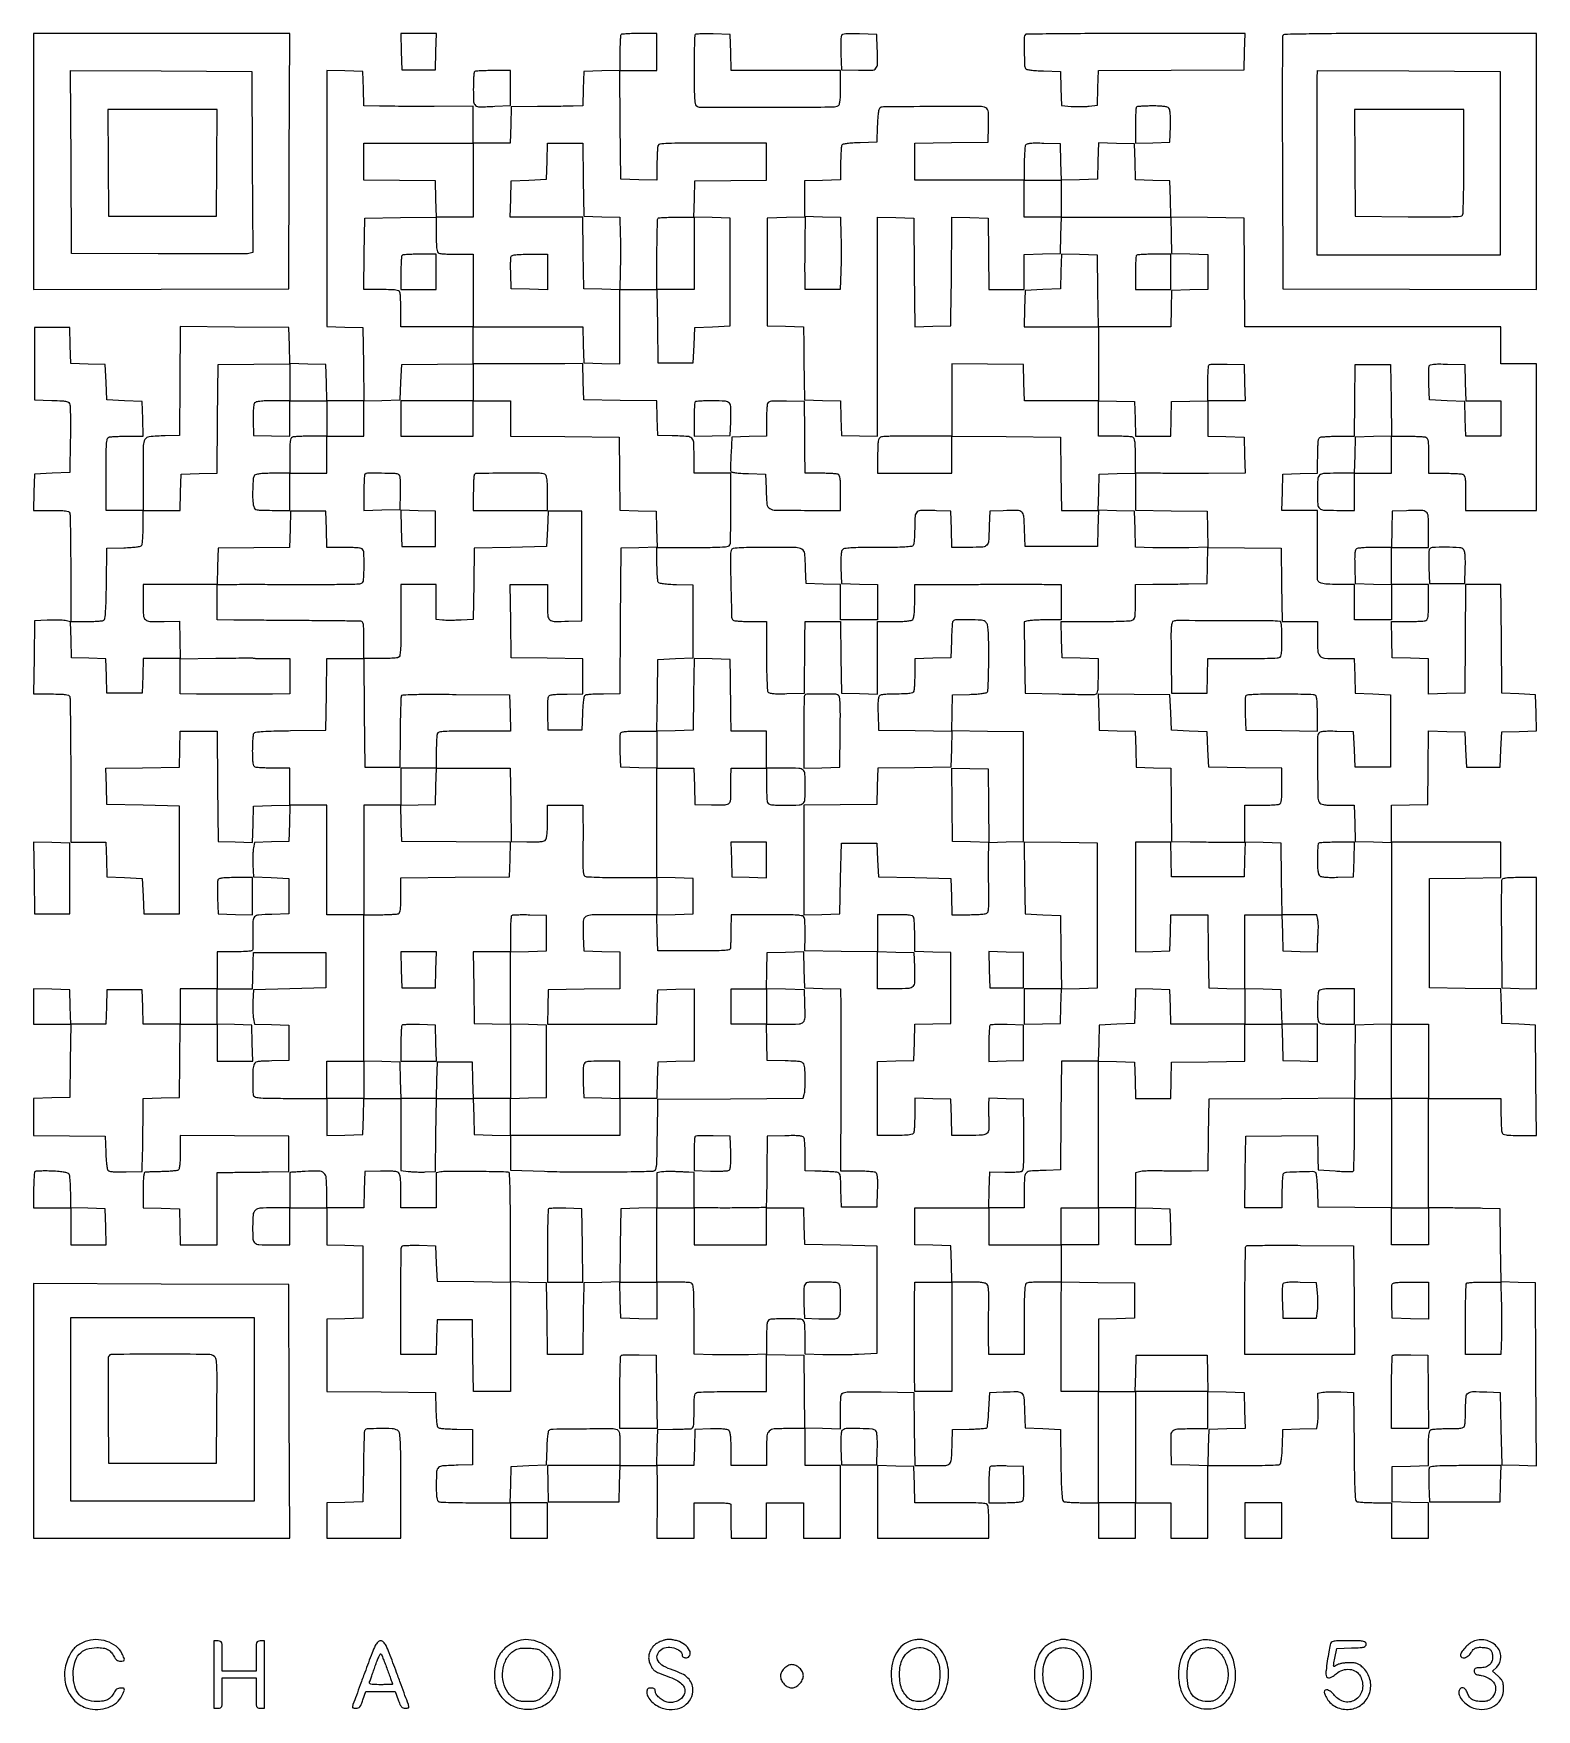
# Model space of a CAD drawing. Extents: x 179 to 1071, y 112 to 1107.
import ezdxf

# ---------------------------------------------------------------- set-up
doc = ezdxf.new("R2010")
doc.units = 0

msp = doc.modelspace()

# ---------------------------------------------------------------- linework, layer by layer
for points in [[(527.666667, 1106.333333, 0.178489), (527.399823, 1105.754766, 0.004541), (527.195833, 1102.837021, 0.009138), (527.048278, 1099.362473, 0.006042), (527, 1095.367165), (527, 1085.067663), (516.25, 1084.783832), (505.5, 1084.5), (505.215017, 1074.25), (504.930034, 1064), (499.215017, 1063.878398, -0.001944), (496.051905, 1063.823397, -0.000429), (490.625661, 1063.7548, -0.000446), (484.353295, 1063.68648, -0.000429), (478, 1063.628398), (462.5, 1063.5), (462.216168, 1052.75), (461.932337, 1042), (450.966168, 1042), (440, 1042), (440, 1052.894659), (440, 1063.789318), (416.75, 1063.753488, -0.000596), (407.172882, 1063.750139, -0.000601), (397.622776, 1063.769652, -0.000585), (389.302659, 1063.806384, -0.002433), (384.284983, 1063.858829), (375.069966, 1064), (374.784983, 1074.25), (374.5, 1084.5), (363.75, 1084.783832), (353, 1085.067663), (353, 1009.067663), (353, 933.067663), (363.75, 932.783832), (374.5, 932.5), (374.769502, 910.75), (375.039005, 889), (364.053334, 889), (353.067663, 889), (352.783832, 899.75), (352.5, 910.5), (341.783492, 910.783492), (331.066984, 911.066984), (330.783492, 921.783492), (330.5, 932.5), (298.263871, 932.763835), (266.027743, 933.02767), (265.763871, 900.763835), (265.5, 868.5), (257, 868.24922, 0.01508), (247.643505, 867.690422, 0.245296), (245.077367, 866.042339, 0.127215), (244.10758, 862.479112, 0.003164), (244, 845.480948), (244, 824), (233, 824), (222, 824), (222, 845.393011, -0.002045), (222.049566, 857.514173, -0.015901), (222.275578, 863.164693, -0.030015), (222.696146, 866.337463, -0.258697), (223.581787, 867.393011, -0.072102), (224.638915, 867.632129, -0.005887), (227.475801, 867.821697, -0.007809), (230.880803, 867.955696, -0.005929), (234.616771, 868), (244.069966, 868), (243.784983, 878.25), (243.5, 888.5), (233, 889), (222.5, 889.5), (222, 900), (221.5, 910.5), (211.283481, 910.784613), (201.066961, 911.069227), (200.783481, 921.784613), (200.5, 932.5), (190, 932.5), (179.5, 932.5), (179.5, 911), (179.5, 889.5), (189.7397, 889.215131, -0.004125), (196.054923, 888.987292, -0.045905), (198.550087, 888.645699, -0.13698), (199.814297, 887.954949, -0.140292), (200.523677, 886.715131, -0.054888), (200.730103, 885.15164, -0.002334), (200.824654, 879.569445, -0.003982), (200.853191, 872.94004, -0.002821), (200.783977, 865.5), (200.5, 846.5), (190, 846), (179.5, 845.5), (179.216168, 834.75), (178.932337, 824), (189.359179, 824, -0.005326), (194.946379, 823.940479, -0.03028), (197.908208, 823.697521, -0.062919), (199.600474, 823.232706, -0.205485), (200.393011, 822.418213, -0.086353), (200.638636, 821.16888, -0.000865), (200.821697, 812.071975, -0.002793), (200.956125, 801.574492, -0.001805), (201, 789.418213), (201, 758), (210.25, 758.015313, 0.007807), (213.882764, 758.078055, 0.010736), (217.143858, 758.255482, 0.007655), (219.844524, 758.502289, 0.115381), (220.729091, 758.811407, 0.228384), (221.35659, 759.821704, 0.009456), (221.740282, 764.179757, 0.01097), (222.039141, 770.538324, 0.003025), (222.229091, 780.546095), (222.5, 801.5), (232.464966, 801.788805, 0.00836), (236.800174, 801.987032, 0.019108), (240.055937, 802.315749, 0.01918), (242.411, 802.737468, 0.199883), (243.199653, 803.288805, 0.117226), (243.504905, 804.172107, 0.006962), (243.747767, 807.008274, 0.010173), (243.922789, 810.426877, 0.007309), (243.984687, 814.25), (244, 824), (254.966168, 824), (265.932337, 824), (266.216168, 834.75), (266.5, 845.5), (277.236191, 845.783692), (287.972383, 846.067383), (288.236191, 878.283692), (288.5, 910.5), (309.75, 910.769888), (331, 911.039775), (331, 900.019888), (331, 889), (321.122445, 889, 0.007831), (316.571441, 888.928718, 0.021429), (313.364445, 888.690402, 0.026635), (311.147197, 888.309148, 0.165109), (310.176942, 887.713201, 0.138649), (309.750801, 886.751687, 0.014183), (309.466611, 884.25361, 0.016207), (309.301367, 881.109089, 0.010475), (309.304497, 877.463201), (309.5, 868.5), (320.25, 868.216168), (331, 867.932337), (331, 878.466168), (331, 889), (342, 889), (353, 889), (353, 878.5), (353, 868), (343.581787, 868, 0.005951), (339.859224, 867.955695, 0.007831), (336.465525, 867.821697, 0.005915), (333.638111, 867.632106, 0.07203), (332.581787, 867.393011, 0.205218), (331.76761, 866.601595, 0.063068), (331.30265, 864.913621, 0.030363), (331.059586, 861.960143, 0.005351), (331, 856.393011), (331, 846), (321.2, 846, 0.008695), (316.928253, 845.925705, 0.018472), (313.630442, 845.688776, 0.019349), (311.200304, 845.328068, 0.150969), (310.2, 844.8, 0.180438), (309.359131, 842.958582, 0.010157), (309.033618, 836.583513, 0.015809), (309.039417, 830.235482, 0.05739), (309.630286, 826.25, 0.133542), (310.365943, 824.986773, 0.144985), (311.618562, 824.318691, 0.046747), (314.088289, 824.049468, 0.003789), (320.616631, 824), (331, 824), (331, 835), (331, 846), (342, 846), (353, 846), (353, 857), (353, 868), (364, 868), (375, 868), (375, 878.466168), (375, 888.932337), (385.75, 889.216168), (396.5, 889.5), (397, 900), (397.5, 910.5), (418.75, 910.769888), (440, 911.039775), (440, 900.019888), (440, 889), (418.5, 889), (397, 889), (397, 878.5), (397, 868), (418.5, 868), (440, 868), (440, 878.5), (440, 889), (451, 889), (462, 889), (462, 878.513853), (462, 868.027706), (494.25, 867.763853), (526.5, 867.5), (526.769409, 845.783635), (527.038817, 824.06727), (537.769409, 823.783635), (548.5, 823.5), (548.783485, 812.784171), (549.06697, 802.068343), (538.283485, 801.784171), (527.5, 801.5), (527.239377, 758.25), (526.978755, 715), (517.239377, 714.984687, 0.007317), (513.420326, 714.922789, 0.010182), (510.005154, 714.747767, 0.006973), (507.171922, 714.504897, 0.117197), (506.288805, 714.199653, 0.199883), (505.737468, 713.411, 0.01918), (505.315749, 711.055937, 0.019108), (504.987032, 707.800174, 0.00836), (504.788805, 703.464966), (504.5, 693.5), (494.5, 693.5), (484.5, 693.5), (484.211769, 703.417355, -0.006827), (484.138177, 708.195195, -0.023663), (484.278982, 711.282937, -0.033714), (484.604266, 713.294865, -0.19692), (485.211769, 714.152042, -0.113964), (486.130001, 714.475228, -0.008157), (488.83877, 714.733781, -0.011132), (492.113016, 714.919254, -0.008167), (495.75, 714.984687), (505, 715), (505, 725.480112), (505, 735.960225), (483.75, 736.230112), (462.5, 736.5), (462.230498, 758.25), (461.960995, 780), (472.980498, 780), (484, 780), (484, 769.519052, 0.012862), (484.205954, 761.513975, 0.198492), (485.363937, 759.0754, 0.184361), (487.943979, 758.071897, 0.010844), (496.503355, 758.203496), (504.5, 758.5), (504.5, 791), (504.5, 823.5), (494.5, 823.5), (484.5, 823.5), (484, 813), (483.5, 802.5), (462, 802), (440.5, 801.5), (440.23034, 780.328317), (439.96068, 759.156633), (432.73034, 758.828317, -0.005785), (429.687146, 758.725393, -0.005151), (426.52235, 758.687613, -0.005175), (423.675666, 758.71242, -0.01588), (421.75, 758.810365), (418, 759.120731), (418, 769.560365), (418, 780), (407.5, 780), (397, 780), (397, 758.606989, -0.002045), (396.950434, 746.485827, -0.015901), (396.724422, 740.835307, -0.030015), (396.303854, 737.662537, -0.258697), (395.418213, 736.606989, -0.07203), (394.361889, 736.367894, -0.005915), (391.534475, 736.178303, -0.007831), (388.140776, 736.044305, -0.005951), (384.418213, 736), (375, 736), (375, 747, 0.004014), (374.948908, 753.363728, 0.034874), (374.706515, 756.18263, 0.10099), (374.182758, 757.58775, 0.234048), (373.25, 758.163337, 0.02023), (371.913785, 758.233701, 0.000213), (362.614063, 758.342791, 0.00068), (351.891089, 758.449435, 0.000442), (339.5, 758.544875, -0.000147), (326.533747, 758.637103, -0.000164), (314.035937, 758.733778, -0.000151), (303.385608, 758.822877, -0.00087), (297.75, 758.881538), (288, 759), (288, 769.5), (288, 780), (298.25, 780.067715, -0.001594), (304.089228, 780.087677, -0.0003), (314.760556, 780.083735, -0.000321), (327.227147, 780.06364, -0.000294), (340.06253, 780.027161, 0.001933), (352.281505, 780.032486, 0.002979), (362.849261, 780.140912, 0.000972), (371.986215, 780.306875, 0.086792), (373.31253, 780.566435, 0.290782), (374.863349, 782.656183, 0.016851), (375.1863, 790.981084, 0.016815), (374.94847, 799.308633, 0.293576), (373.418213, 801.393011, 0.07196), (372.36267, 801.632085, 0.005942), (369.544413, 801.821697, 0.007852), (366.161644, 801.955693, 0.005972), (362.452044, 802), (353.067663, 802), (352.783832, 812.75), (352.5, 823.5), (342, 823.5), (331.5, 823.5), (331.216369, 812.76979), (330.932738, 802.03958), (309.716369, 801.76979), (288.5, 801.5), (288.216168, 790.75), (287.932337, 780), (265.966168, 780), (244, 780), (244, 769.606989, 0.01279), (244.205236, 761.585257, 0.195993), (245.357504, 759.126454, 0.183007), (247.935008, 758.086581, 0.010906), (256.475707, 758.089571), (265.5, 758.289596), (265.782751, 747.144798), (266.065502, 736), (255.067734, 736), (244.069966, 736), (243.784983, 725.75), (243.5, 715.5), (233, 715.5), (222.5, 715.5), (222.215399, 725.715399), (221.930798, 735.930798), (211.715399, 736.215399), (201.5, 736.5), (201.216564, 747.21096), (200.933129, 757.921919), (197.716564, 758.51745, 0.030739), (195.993045, 758.728091, 0.008297), (193.241741, 758.848012, 0.008369), (190.107313, 758.880072, 0.008584), (187, 758.80649), (179.5, 758.5), (179.230498, 736.75), (178.960995, 715), (189.373509, 715, -0.005337), (194.952209, 714.940452, -0.030315), (197.9105, 714.697448, -0.062982), (199.600948, 714.232572, -0.205372), (200.393011, 713.418213, -0.087881), (200.639736, 712.142867, -0.000498), (200.821697, 699.840725, -0.002111), (200.956187, 685.792159, -0.001338), (201, 669.418213), (201, 627), (211.465017, 627), (221.930034, 627), (222.215017, 616.75), (222.5, 606.5), (233, 606), (243.5, 605.5), (244, 595), (244.5, 584.5), (255, 584.5), (265.5, 584.5), (265.5, 616.5), (265.5, 648.5), (244, 649), (222.5, 649.5), (222.216367, 660.230404), (221.932734, 670.960808), (243.716367, 671.230404), (265.5, 671.5), (265.783832, 682.25), (266.067663, 693), (277.020167, 693), (287.972671, 693), (288.236336, 660.25), (288.5, 627.5), (298.715817, 627.215394), (308.931635, 626.930789), (309.215817, 637.715394), (309.5, 648.5), (320.284178, 648.784178), (331.068357, 649.068357), (330.784178, 638.284178), (330.5, 627.5), (320.288831, 627.215446), (310.077661, 626.930891), (309.481052, 623.715446, 0.030047), (309.270626, 622.018638, 0.00876), (309.150106, 619.388287, 0.008769), (309.118216, 616.415823, 0.009283), (309.192221, 613.5), (309.5, 606.5), (320, 606), (330.5, 605.5), (330.5, 595), (330.5, 584.5), (320.306482, 584.21564, 0.012017), (312.543774, 583.812228, 0.186002), (310.174219, 582.685799, 0.184523), (309.163584, 580.256908, 0.011793), (309.118381, 572.42637, -0.001773), (309.162999, 569.299259, -0.00237), (309.179978, 566.461184, -0.00165), (309.175083, 564.081611, -0.024531), (309.129791, 563.25, -0.314515), (308.605545, 562.643644, -0.032862), (306.653411, 562.282852, -0.023176), (303.524501, 562.061227, -0.006093), (298.5, 562), (288, 562), (288, 551), (288, 540), (277, 540), (266, 540), (266, 529.5), (266, 519), (255.034983, 519), (244.069966, 519), (243.784983, 529.25), (243.5, 539.5), (233, 539.5), (222.5, 539.5), (222.215017, 529.25), (221.930034, 519), (211.5, 519), (201.069966, 519), (200.784983, 529.25), (200.5, 539.5), (189.75, 539.783832), (179, 540.067663), (179, 529.533832), (179, 519), (190.019502, 519), (201.039005, 519), (200.769502, 497.25), (200.5, 475.5), (189.75, 475.216168), (179, 474.932337), (179, 463.986056), (179, 453.039775), (200.25, 452.769888), (221.5, 452.5), (221.790118, 443.054124, 0.009941), (221.977975, 439.343588, 0.013554), (222.304236, 436.010384, 0.01037), (222.704917, 433.274446, 0.132407), (223.132908, 432.339856, 0.167678), (224.095359, 431.755311, 0.030434), (226.191022, 431.432811, 0.02274), (229.289227, 431.289042, 0.007523), (233.84279, 431.353465), (243.5, 431.635467), (243.704554, 442.567734, 0.001122), (243.786258, 447.529528, 0.000668), (243.86237, 453.436521, 0.000669), (243.922472, 459.323, 0.001158), (243.954554, 464.216168), (244, 474.932337), (254.75, 475.216168), (265.5, 475.5), (265.769502, 497.25), (266.039005, 519), (277.019502, 519), (288, 519), (288, 508), (288, 497), (298.533832, 497), (309.067663, 497), (308.783832, 507.75), (308.5, 518.5), (298.25, 518.784983), (288, 519.069966), (288, 529.534983), (288, 540), (298.5, 540), (309, 540), (309.111066, 545.75, -0.000597), (309.16368, 548.315351, -0.000388), (309.230318, 551.279688, -0.00039), (309.29986, 554.172908, -0.000742), (309.361066, 556.5), (309.5, 561.5), (331, 561.5), (352.5, 561.5), (352.5, 551), (352.5, 540.5), (331, 540), (309.5, 539.5), (309.192221, 532.5, 0.009283), (309.118216, 529.584177, 0.008769), (309.150106, 526.611713, 0.00876), (309.270626, 523.981362, 0.030047), (309.481052, 522.284554), (310.077661, 519.069109), (320.288831, 518.784554), (330.5, 518.5), (330.5, 508), (330.5, 497.5), (320.357794, 497.216207, 0.004239), (314.122991, 496.988837, 0.045994), (311.631874, 496.645775, 0.13437), (310.355481, 495.955228, 0.137305), (309.621449, 494.716207, 0.056369), (309.147458, 491.56532, 0.008974), (309.0303, 485.316115, 0.007455), (309.119202, 479.016684, 0.084547), (309.606989, 476.581787, 0.258697), (310.662537, 475.696146, 0.030015), (313.835307, 475.275578, 0.015901), (319.485827, 475.049566, 0.002045), (331.606989, 475), (353, 475), (353, 463.966168), (353, 452.932337), (363.75, 453.216168), (374.5, 453.5), (374.783832, 464.25), (375.067663, 475), (386.033832, 475), (397, 475), (397, 453.613544), (397, 432.227088), (401.25, 431.661377, 0.016758), (403.301223, 431.458017, 0.007463), (406.014062, 431.321231, 0.007378), (408.891941, 431.261658, 0.009906), (411.5, 431.297834), (417.5, 431.5), (417.769502, 453.25), (418.039005, 475), (428.985671, 475), (439.932337, 475), (440.216168, 464.25), (440.5, 453.5), (451.25, 453.216168), (462, 452.932337), (462, 442.614133), (462, 432.29593), (482.25, 431.688089, 0.005851), (496.885726, 431.420138, 0.002378), (516.816417, 431.383285, 0.002097), (536.151554, 431.52058, 0.011121), (546.730112, 431.87548, 0.249257), (548.035485, 432.665673, 0.105759), (548.713164, 434.662586, 0.024612), (549.013141, 439.118533, 0.001326), (549.230112, 453.25), (549.5, 474.5), (592.636124, 474.760537), (635.772248, 475.021074), (636.37247, 477.260537, 0.055261), (636.837102, 480.304807, 0.010179), (636.954784, 485.991845, 0.010168), (636.84102, 491.678737, 0.055454), (636.378274, 494.717265, 0.141505), (635.627557, 495.960978, 0.132685), (634.311084, 496.650964, 0.0442), (631.7238, 496.990753, 0.00392), (625.141929, 497.217265), (614.5, 497.5), (614.216168, 508.25), (613.932337, 519), (624.947116, 519, 0.011644), (633.386769, 519.196568, 0.193791), (635.888604, 520.342175, 0.190015), (636.923746, 522.911448, 0.011127), (636.796504, 531.503355), (636.5, 539.5), (625.216504, 539.783064), (613.933007, 540.066129), (614.216504, 550.783064), (614.5, 561.5), (625.215829, 561.783485), (635.931657, 562.06697), (636.215829, 551.283485), (636.5, 540.5), (647.25, 540.216168), (658, 539.932337), (658.050699, 529.716168, -0.001057), (658.068554, 523.449345, -0.000128), (658.075185, 509.649437, -0.000152), (658.073907, 493.250024, -0.000125), (658.062863, 475.75), (658.024329, 432), (667.762165, 431.984687, -0.007765), (671.586112, 431.919286, -0.010686), (675.017929, 431.733781, -0.007598), (677.860381, 431.475639, -0.115411), (678.788231, 431.152042, -0.19692), (679.395734, 430.294865, -0.033714), (679.721018, 428.282937, -0.023663), (679.861823, 425.195195, -0.006827), (679.788231, 420.417355), (679.5, 410.5), (669, 410.5), (658.5, 410.5), (658.215017, 420.75, 0.003738), (657.98795, 427.184861, 0.048232), (657.65493, 429.562857, 0.164089), (656.959331, 430.670373, 0.153497), (655.715017, 431.167506, 0.002179), (652.261426, 431.413541, 0.003879), (649.415897, 431.581632, 0.003715), (646.486732, 431.710057, 0.001815), (642.75, 431.832494), (637, 432), (636.984687, 441.25, 0.008159), (636.919317, 444.886885, 0.011123), (636.734034, 448.160822, 0.008145), (636.475757, 450.869394, 0.113997), (636.152902, 451.78684, 0.199716), (635.281101, 452.39767, 0.032047), (633.18343, 452.720814, 0.022682), (629.955578, 452.861053, 0.006397), (624.918214, 452.78684), (614.5, 452.5), (614.26659, 431.599923, -0.001278), (614.156325, 423.56607, -0.002088), (614.016967, 416.754467, -0.000251), (613.864526, 410.690643, -0.192258), (613.744575, 410.411242, -0.194513), (613.159485, 410.163062, -0.000479), (603.914768, 410.01528, -0.003012), (593.716025, 409.923465, -0.002123), (582.25, 409.937986), (571, 410), (571, 420.5), (571, 431), (568, 431.125, -0.000897), (566.490601, 431.190605, -0.000321), (564.339063, 431.289374, -0.000319), (561.979926, 431.4007, -0.000377), (559.75, 431.50904, 0.009924), (557.538322, 431.574202, 0.00879), (555.234375, 431.555835, 0.008861), (553.160189, 431.466024, 0.026501), (551.75, 431.304585), (549, 430.841089), (549, 420.454376), (549, 410.067663), (538.25, 409.783832), (527.5, 409.5), (527.230591, 387.783635), (526.961183, 366.06727), (516.230591, 365.783635), (505.5, 365.5), (505.322108, 354.5, 0.000681), (505.248714, 349.544418, 0.000421), (505.17529, 343.720312, 0.000422), (505.112467, 337.967405, 0.00076), (505.072108, 333.25), (505, 323), (494.519888, 323), (484.039775, 323), (483.769888, 344.25), (483.5, 365.5), (472.75, 365.783832), (462, 366.067663), (462, 398.533832, 0.001612), (461.946938, 414.992971, 0.007973), (461.739435, 424.257798, 0.005595), (461.434371, 430.412141, 0.36865), (460.75, 431.122024, 0.021372), (455.213991, 431.424436, 0.001538), (439.854687, 431.558955, 0.00085), (423.774953, 431.622975, 0.046288), (420.75, 431.349293), (418, 430.841089), (418, 420.420545), (418, 410), (407.5, 410), (397, 410), (397, 419.877555, 0.007345), (396.929838, 424.653266, 0.024181), (396.685192, 427.794146, 0.035127), (396.271246, 429.875583, 0.154085), (395.600715, 430.916414, 0.132968), (394.513859, 431.412685, 0.020746), (392.150171, 431.703614, 0.018924), (388.957683, 431.84141, 0.009044), (384.850715, 431.788859), (375.5, 431.5), (375.216168, 420.75), (374.932337, 410), (363.966168, 410), (353, 410), (353, 419.964816, 0.018486), (352.70887, 427.836462, 0.192208), (351.316585, 430.691543, 0.185082), (348.313111, 431.860867, 0.016937), (340.157721, 431.627347, 0.000292), (336.820772, 431.416568, 0.000466), (333.969768, 431.232141, 0.000082), (331.448979, 431.066299, 0.025908), (331.25, 431.042778, 0.358071), (331.147842, 430.924795, 0.000558), (331.073438, 427.928191, 0.003696), (331.017975, 424.52913, 0.002231), (331, 420.5), (331, 410), (321.035184, 410, 0.016247), (313.365571, 409.750721, 0.174549), (310.559388, 408.52907, 0.186703), (309.274311, 405.837384, 0.019069), (309, 398.647529, 0.01362), (309.196463, 391.43646, 0.195954), (310.269946, 389.16497, 0.176701), (312.674412, 388.169508, 0.010683), (320.606989, 388), (331, 388), (331, 399), (331, 410), (342, 410), (353, 410), (353, 399.033832), (353, 388.067663), (363.75, 387.783832), (374.5, 387.5), (374.5, 366), (374.5, 344.5), (363.75, 344.216168), (353, 343.932337), (353, 322.480021), (353, 301.027706), (385.25, 300.763853), (417.5, 300.5), (417.78548, 290.205, 0.006512), (417.990646, 285.172696, 0.02504), (418.315173, 282.058752, 0.038147), (418.771319, 280.112102, 0.228339), (419.465675, 279.374798, 0.070471), (420.418437, 279.156034, 0.004821), (423.188385, 278.946933, 0.006813), (426.508777, 278.773856, 0.005059), (430.180195, 278.669798), (439.5, 278.5), (439.5, 268), (439.5, 257.5), (431, 257.24922, 0.00765), (421.790338, 256.836408, 0.163779), (419.298599, 255.827374, 0.20511), (418.195414, 253.582399, 0.013035), (418, 246.087937, 0.005765), (418.060638, 240.828545, 0.031694), (418.305418, 238.003282, 0.065386), (418.772602, 236.380901, 0.201), (419.581787, 235.606989, 0.083055), (420.779435, 235.363369, 0.001841), (426.696775, 235.178303, 0.004125), (433.642891, 235.043995, 0.002771), (441.581787, 235), (462, 235), (462, 224.5), (462, 214), (473, 214), (484, 214), (484, 224.5), (484, 235), (472.966168, 235), (461.932337, 235), (462.216168, 245.75), (462.5, 256.5), (473, 257), (483.5, 257.5), (483.788805, 267.464966, -0.009185), (483.978344, 271.465495, -0.015642), (484.302506, 274.797089, -0.011428), (484.70247, 277.423379, -0.213988), (485.160452, 278.099165, -0.13594), (487.320716, 278.728202, -0.001145), (504.929603, 278.919042, -0.001586), (522.196447, 279.011854, -0.092414), (525.290056, 278.44219, -0.187548), (526.187199, 277.627618, -0.077472), (526.693084, 276.038367, -0.0334), (526.942215, 273.174233, -0.004997), (527, 267.393011), (527, 257), (505.466168, 257), (483.932337, 257), (484.216168, 246.25), (484.5, 235.5), (505.5, 235.5), (526.5, 235.5), (526.783832, 246.25), (527.067663, 257), (538.033832, 257), (549, 257), (549.06017, 245.75, -0.001218), (549.074883, 240.698049, -0.000766), (549.068651, 234.79375, -0.000769), (549.04469, 228.984363, -0.001409), (549.004546, 224.25), (548.888751, 214), (559.944376, 214), (571, 214), (571, 224.5), (571, 235), (582.043837, 235, -0.005353), (587.436059, 234.942266, -0.023244), (590.625709, 234.725378, -0.037204), (592.514505, 234.364582, -0.375493), (592.925354, 233.75, 0.029686), (592.865555, 232.894407, 0.001563), (592.84552, 230.15, 0.00246), (592.84795, 226.884359, 0.001786), (592.881517, 223.25), (593, 214), (603.5, 214), (614, 214), (614, 224.5), (614, 235), (625, 235), (636, 235), (636, 224.5), (636, 214), (647, 214), (658, 214), (658, 235.5), (658, 257), (647.5, 257), (637, 257), (637, 268), (637, 279), (627.434259, 279, 0.013421), (618.652839, 278.764238, 0.170843), (615.649476, 277.522304, 0.194265), (614.28305, 274.740087, 0.018196), (614, 266.964816), (614, 257), (603.5, 257), (593, 257), (593, 266.877555, 0.007345), (592.929838, 271.653266, 0.024181), (592.685192, 274.794146, 0.035127), (592.271246, 276.875583, 0.154085), (591.600715, 277.916414, 0.132968), (590.513859, 278.412685, 0.020746), (588.150171, 278.703614, 0.018924), (584.957683, 278.84141, 0.009044), (580.850715, 278.788859), (571.5, 278.5), (571.216168, 267.75), (570.932337, 257), (559.932337, 257), (548.932337, 257), (549.216168, 267.75), (549.5, 278.5), (558.5, 278.640285, 0.000842), (562.074507, 278.702026, 0.001074), (565.370313, 278.77159, 0.000834), (568.133668, 278.840464, 0.009007), (569.25, 278.890285, 0.231448), (570.178012, 279.418551, 0.108752), (570.705265, 280.731911, 0.037007), (570.94858, 283.394619, 0.004286), (571, 289.393011, -0.005351), (571.059586, 294.960143, -0.030363), (571.30265, 297.913621, -0.063068), (571.76761, 299.601595, -0.205218), (572.581787, 300.393011, -0.082815), (573.775876, 300.636501, -0.001919), (579.5499, 300.821697, -0.004216), (586.334577, 300.955997, -0.00284), (594.081787, 301), (614, 301), (614, 312.032751), (614, 323.065502), (625.059235, 322.782751), (636.11847, 322.5), (636.309235, 301), (636.5, 279.5), (647.25, 279.216168), (658, 278.932337), (658, 289.447116, -0.003671), (658.048699, 296.079983, -0.046503), (658.316639, 298.559958, -0.147574), (658.985485, 299.803128, -0.136658), (660.25, 300.514659, -0.054895), (661.840683, 300.724598, -0.002293), (667.567187, 300.821708, -0.003942), (674.365834, 300.85221, -0.002788), (682, 300.783711), (701.5, 300.5), (701.769502, 278.75), (702.039005, 257), (712.50045, 257, 0.011615), (720.475254, 257.185286, 0.199966), (722.786976, 258.276951, 0.170041), (723.829986, 260.757562, 0.007917), (724.24922, 270), (724.5, 278.5), (734.33884, 278.672173, 0.006114), (738.157126, 278.785708, 0.0092), (741.481737, 278.986604, 0.004687), (744.269295, 279.232903, 0.17277), (744.83884, 279.5008, 0.167794), (745.11859, 280.070473, 0.004289), (745.452659, 282.952261, 0.008673), (745.760501, 286.383219, 0.005756), (746, 290.328626), (746.5, 300.5), (754.496645, 300.796504, -0.010944), (762.958841, 300.924926, -0.179106), (765.567079, 299.939704, -0.195806), (766.788181, 297.526579, -0.013482), (767.215131, 289.7397), (767.5, 279.5), (778, 279), (788.5, 278.5), (788.770909, 257.546095, 0.003025), (788.960859, 247.538324, 0.01097), (789.259718, 241.179757, 0.009456), (789.64341, 236.821704, 0.228384), (790.270909, 235.811407, 0.116808), (791.164699, 235.501889, 0.007107), (794.003017, 235.255482, 0.010291), (797.425604, 235.078024, 0.007413), (801.25, 235.015313), (811, 235), (811, 224.5), (811, 214), (822, 214), (833, 214), (833, 224.5), (833, 235), (843.5, 235), (854, 235), (854, 224.5), (854, 214), (865, 214), (876, 214), (876, 235.5), (876, 257), (896.75, 257.015313, 0.003459), (904.790108, 257.076871, 0.005289), (911.760476, 257.252233, 0.002049), (917.725297, 257.489938, 0.131294), (918.711195, 257.800347, 0.199883), (919.262532, 258.589, 0.01918), (919.684251, 260.944063, 0.019108), (920.012968, 264.199826, 0.00836), (920.211195, 268.535034), (920.5, 278.5), (930.62757, 278.783631), (940.755139, 279.067263), (941.245984, 282.783631, 0.02043), (941.416849, 284.667274, 0.007166), (941.512695, 287.383123, 0.007101), (941.532878, 290.376392, 0.008251), (941.464663, 293.222743), (941.192497, 299.945487), (944.346249, 300.529234, -0.031064), (946.043619, 300.735482, -0.008198), (948.776711, 300.851473, -0.008289), (951.8973, 300.880936, -0.008427), (955, 300.80649), (962.5, 300.5), (962.764319, 268.550168, 0.001803), (962.951056, 252.830801, 0.007577), (963.240328, 243.392156, 0.00522), (963.604237, 236.927232, 0.238962), (964.264319, 235.81548, 0.116655), (965.161958, 235.504391, 0.00716), (968.001081, 235.256679, 0.010334), (971.425135, 235.078324, 0.007451), (975.25, 235.015313), (985, 235), (985, 224.5), (985, 214), (996, 214), (1007, 214), (1007, 224.466168), (1007, 234.932337), (996.25, 235.216168), (985.5, 235.5), (985.5, 246), (985.5, 256.5), (996.25, 256.783832), (1007, 257.067663), (1007, 267.426843, -0.005377), (1007.059651, 272.973908, -0.030446), (1007.302822, 275.919034, -0.063217), (1007.767927, 277.602718, -0.20495), (1008.581787, 278.393011, -0.070701), (1009.623534, 278.631706, -0.006434), (1012.287222, 278.821697, -0.008233), (1015.484808, 278.955664, -0.006352), (1018.974799, 279, 0.006824), (1023.605148, 279.063195, 0.03479), (1026.167248, 279.312102, 0.070258), (1027.656877, 279.783827, 0.191652), (1028.393011, 280.581787, 0.070903), (1028.631765, 281.625722, 0.006355), (1028.821697, 284.313053, 0.008172), (1028.955668, 287.539052, 0.00629), (1029, 291.062735, -0.017928), (1029.24109, 297.784456, -0.212516), (1030.441046, 300.031403, -0.166036), (1033.069118, 300.93869, -0.010103), (1041.503355, 300.796504), (1049.5, 300.5), (1050, 279), (1050.5, 257.5), (1060.758629, 257.214922), (1071.017259, 256.929843), (1070.758629, 311.214922), (1070.5, 365.5), (1060.269405, 365.784769), (1050.038811, 366.069538), (1049.769405, 387.784769), (1049.5, 409.5), (1039, 409.703106, 0.001202), (1034.202902, 409.784366, 0.000693), (1028.426562, 409.860325, 0.000692), (1022.626468, 409.920534, 0.001159), (1017.75, 409.953106), (1007, 410), (1007, 442.5), (1007, 475), (1028.5, 475), (1050, 475), (1050, 465.581787, 0.005951), (1050.044305, 461.859224, 0.007831), (1050.178303, 458.465525, 0.005915), (1050.367894, 455.638111, 0.07203), (1050.606989, 454.581787, 0.201272), (1051.382022, 453.772279, 0.065239), (1053.008523, 453.305235, 0.031606), (1055.841873, 453.060568, 0.005737), (1061.120653, 453), (1071.027329, 453), (1070.763664, 485.75), (1070.5, 518.5), (1060.5, 519), (1050.5, 519.5), (1050.215235, 529.730213), (1049.930471, 539.960427), (1028.715235, 540.230213), (1007.5, 540.5), (1007.5, 573), (1007.5, 605.5), (1028.75, 605.769888), (1050, 606.039775), (1050, 616.519888), (1050, 627), (1017.5, 627), (985, 627), (985, 637.966168), (985, 648.932337), (995.75, 649.216168), (1006.5, 649.5), (1006.769596, 671.283633), (1007.039192, 693.067266), (1017.769596, 692.783633), (1028.5, 692.5), (1029, 682), (1029.5, 671.5), (1039.5, 671.5), (1049.5, 671.5), (1050, 682), (1050.5, 692.5), (1060.783473, 692.785353), (1071.066946, 693.070705), (1070.783473, 703.785353), (1070.5, 714.5), (1060.5, 715), (1050.5, 715.5), (1050.236147, 747.75), (1049.972294, 780), (1039.5, 780), (1029.027706, 780), (1028.763853, 747.75), (1028.5, 715.5), (1017.75, 715.216168), (1007, 714.932337), (1007, 725.432337), (1007, 735.932337), (996.25, 736.216168), (985.5, 736.5), (985.216168, 747.25), (984.932337, 758), (994.384381, 758, 0.00593), (998.119908, 758.044304, 0.007809), (1001.524537, 758.178303, 0.005887), (1004.361111, 758.367872, 0.0721), (1005.418213, 758.606989, 0.205218), (1006.23239, 759.398405, 0.063068), (1006.69735, 761.086379, 0.030363), (1006.940414, 764.039857, 0.005351), (1007, 769.606989), (1007, 780), (996, 780), (985, 780), (985, 791), (985, 802), (996, 802), (1007, 802), (1007, 812.480948, 0.01319), (1006.788355, 820.50249, 0.203196), (1005.602972, 822.933469, 0.179688), (1002.965089, 823.928151, 0.009927), (994, 823.795054), (985.5, 823.5), (985.216168, 812.75), (984.932337, 802), (975.216168, 801.984687, 0.007782), (971.400525, 801.919284, 0.010705), (967.975707, 801.733781, 0.007622), (965.139207, 801.475621, 0.115349), (964.211769, 801.152042, 0.19692), (963.604266, 800.294865, 0.033714), (963.278982, 798.282937, 0.023663), (963.138177, 795.195195, 0.006827), (963.211769, 790.417355), (963.5, 780.5), (974.25, 780.216168), (985, 779.932337), (985, 769.466168), (985, 759), (974, 759), (963, 759), (963, 769.5), (963, 780), (953.122445, 780, -0.013262), (946.892415, 780.165277, -0.060304), (943.324514, 780.790624, -0.141541), (941.55233, 781.939542, -0.22677), (941.083334, 783.64474, 0.043699), (941.14373, 784.312112, 0.000302), (941.156963, 790.05033, 0.001174), (941.152725, 796.618013, 0.000751), (941.118421, 804.25), (941, 824), (930.466168, 824), (919.932337, 824), (920.216168, 834.75), (920.5, 845.5), (930.75, 845.784983), (941, 846.069966), (941.178571, 854.034983, -0.000239), (941.252176, 857.249435, -0.000274), (941.32567, 860.321214, -0.000247), (941.390728, 862.926952, -0.00157), (941.428571, 864.25, -0.039227), (941.529791, 865.165203, -0.039041), (941.772768, 866.054877, -0.041892), (942.110777, 866.795044, -0.106664), (942.5, 867.234687, -0.135482), (943.266693, 867.527047, -0.0063), (946.06447, 867.758058, -0.010044), (949.429621, 867.925429, -0.007009), (953.230112, 867.984687), (962.960225, 868), (963.230112, 889.25), (963.5, 910.5), (974, 910.5), (984.5, 910.5), (984.769789, 889.284032), (985.039577, 868.068065), (974.269789, 867.784032), (963.5, 867.5), (963.216168, 856.75), (962.932337, 846), (952.573157, 846, 0.010989), (944.649698, 845.825844, 0.180952), (942.254544, 844.807587, 0.192337), (941.190001, 842.490994, 0.01268), (941, 835, 0.012707), (941.190439, 827.507656, 0.192687), (942.25706, 825.191322, 0.180645), (944.656506, 824.173683, 0.010922), (952.606989, 824), (963, 824), (963, 835), (963, 846), (974, 846), (985, 846), (985, 857), (985, 868), (994.418213, 868, -0.005951), (998.140776, 867.955695, -0.007831), (1001.534475, 867.821697, -0.005915), (1004.361889, 867.632106, -0.07203), (1005.418213, 867.393011, -0.205218), (1006.23239, 866.601595, -0.063068), (1006.69735, 864.913621, -0.030363), (1006.940414, 861.960143, -0.005351), (1007, 856.393011), (1007, 846), (1016.418213, 846, -0.005951), (1020.140776, 845.955695, -0.007831), (1023.534475, 845.821697, -0.005915), (1026.361889, 845.632106, -0.07203), (1027.418213, 845.393011, -0.205218), (1028.23239, 844.601595, -0.063068), (1028.69735, 842.913621, -0.030363), (1028.940414, 839.960143, -0.005351), (1029, 834.393011), (1029, 824), (1050, 824), (1071, 824), (1071, 867.5), (1071, 911), (1060.5, 911), (1050, 911), (1050, 922), (1050, 933), (974.013853, 933), (898.027706, 933), (897.763853, 965.25), (897.5, 997.5), (875.783635, 997.769409), (854.06727, 998.038817), (853.783635, 1008.769409), (853.5, 1019.5), (843.283481, 1019.784613), (833.066961, 1020.069227), (832.783481, 1030.784613), (832.5, 1041.5), (821.784171, 1041.783485), (811.068343, 1042.06697), (810.784171, 1031.283485), (810.5, 1020.5), (799.784171, 1020.216515), (789.068343, 1019.93303), (788.784171, 1030.716515), (788.5, 1041.5), (778.582645, 1041.788231, 0.006827), (773.804805, 1041.861823, 0.023663), (770.717063, 1041.721018, 0.033714), (768.705135, 1041.395734, 0.19692), (767.847958, 1040.788231, 0.115445), (767.524351, 1039.860149, 0.007585), (767.266219, 1037.014355, 0.010675), (767.080714, 1033.578609, 0.007755), (767.015313, 1029.75), (767, 1020), (734.5, 1020), (702, 1020), (702, 1030.980498), (702, 1041.960995), (723.75, 1042.230498), (745.5, 1042.5), (745.785558, 1052.195786, 0.00527), (745.889738, 1057.706242, 0.037101), (745.713451, 1060.381341, 0.086898), (745.219504, 1061.905838, 0.149833), (744.285558, 1062.842122, 0.123203), (740.651056, 1063.747064, 0.001104), (712.266403, 1063.651886, 0.000755), (683.37254, 1063.447596, 0.196711), (681.090497, 1062.490711, 0.157192), (680.67924, 1061.687987, 0.009617), (680.292442, 1058.990004, 0.013561), (679.975482, 1055.699964, 0.009576), (679.790711, 1051.990711), (679.5, 1042.5), (669.535034, 1042.211195, 0.00836), (665.199826, 1042.012968, 0.019108), (661.944063, 1041.684251, 0.01918), (659.589, 1041.262532, 0.199883), (658.800347, 1040.711195, 0.117134), (658.495121, 1039.828483, 0.006997), (658.252233, 1037.001664, 0.010202), (658.077213, 1033.593987, 0.007334), (658.015313, 1029.783832), (658, 1020.067663), (647.25, 1019.783832), (636.5, 1019.5), (636.5, 1009), (636.5, 998.5), (647.186317, 998.216814), (657.872635, 997.933629), (658.186317, 987.216814, -0.004795), (658.282342, 982.335866, -0.002809), (658.308428, 976.490252, -0.002808), (658.268822, 970.641489, -0.004772), (658.161524, 965.75), (657.823048, 955), (647.411524, 955), (637, 955), (636.898184, 962.25, -0.003147), (636.869215, 965.989044, -0.000998), (636.872241, 971.566021, -0.000996), (636.900408, 977.783131, -0.001108), (636.952843, 983.783262), (637.109316, 998.066525), (625.804658, 997.783262), (614.5, 997.5), (614.5, 965.5), (614.5, 933.5), (625.25, 933.216168), (636, 932.932337), (636.094864, 922.716168, 0.000363), (636.142298, 917.978072, 0.000194), (636.207433, 912.122874, 0.000193), (636.278548, 906.145894, 0.000301), (636.344864, 901), (636.5, 889.5), (647.215387, 889.216519), (657.930773, 888.933039), (658.215387, 878.716519), (658.5, 868.5), (669.25, 868.216168), (680, 867.932337), (680, 933), (680, 998.067663), (690.75, 997.783832), (701.5, 997.5), (701.763898, 965.216309), (702.027795, 932.932619), (712.763898, 933.216309), (723.5, 933.5), (723.722336, 955, 0.000341), (723.809485, 964.022277, 0.000308), (723.887487, 973.352126, 0.000309), (723.947038, 981.708195, 0.000986), (723.972336, 987.283832), (724, 998.067663), (734.75, 997.783832), (745.5, 997.5), (745.769888, 976.25), (746.039775, 955), (756.519888, 955), (767, 955), (767, 965.466168), (767, 975.932337), (777.75, 976.216168), (788.5, 976.5), (788.783832, 987.25), (789.067663, 998), (821.5, 998), (853.932337, 998), (854.216168, 987.25), (854.5, 976.5), (865.25, 976.216168), (876, 975.932337), (876, 965.5), (876, 955.067663), (865.25, 954.783832), (854.5, 954.5), (854.216168, 943.75), (853.932337, 933), (832.486056, 933), (811.039775, 933), (810.769888, 954.25), (810.5, 975.5), (799.785353, 975.783473), (789.070705, 976.066946), (788.785353, 965.783473), (788.5, 955.5), (778, 955), (767.5, 954.5), (767.216168, 943.75), (766.932337, 933), (788.966168, 933), (811, 933), (811, 911), (811, 889), (789.033832, 889), (767.067663, 889), (766.783832, 899.75), (766.5, 910.5), (745.25, 910.769888), (724, 911.039775), (724, 889.519888), (724, 868), (713.25, 867.937986, -0.001277), (708.441095, 867.922525, -0.000819), (702.858345, 867.927974, -0.000823), (697.391316, 867.951255, -0.001541), (692.969899, 867.990985, 0.006585), (689.194514, 867.986822, 0.008533), (685.734044, 867.87834, 0.006692), (682.851551, 867.700008, 0.072938), (681.719899, 867.446009, 0.186196), (680.816287, 866.629862, 0.078579), (680.307247, 865.047289, 0.033632), (680.057652, 862.189863, 0.004973), (680, 856.393011), (680, 846), (702, 846), (724, 846), (724, 857.013853), (724, 868.027706), (756.25, 867.763853), (788.5, 867.5), (788.769502, 845.75), (789.039005, 824), (800.053334, 824), (811.067663, 824), (810.783832, 813.25), (810.5, 802.5), (789, 802.5), (767.5, 802.5), (767.215131, 812.7397, 0.013482), (766.788181, 820.526579, 0.195806), (765.567079, 822.939704, 0.179106), (762.958841, 823.924926, 0.010944), (754.496645, 823.796504), (746.5, 823.5), (746.24922, 815, -0.00791), (745.830143, 805.758299, -0.169892), (744.78796, 803.277454, -0.200091), (742.47786, 802.185518, -0.011647), (734.51478, 802), (724.067663, 802), (723.783832, 812.75), (723.5, 823.5), (715, 823.795054, 0.009396), (706.135712, 823.93607, 0.165315), (703.457168, 823.016955, 0.213819), (702.235676, 820.733962, 0.017085), (701.984687, 813.730948, -0.008103), (701.919857, 810.102214, -0.011062), (701.736193, 806.837076, -0.008067), (701.480264, 804.135387, -0.114221), (701.160254, 803.225056, -0.227039), (700.108342, 802.567328, -0.012865), (696.183001, 802.226721, -0.012304), (690.209479, 802.010273, -0.002945), (680.280077, 801.953446, 0.002795), (669.953394, 801.897436, 0.013421), (664.074053, 801.674778, 0.017718), (660.368694, 801.302534, 0.187791), (659.065652, 800.579105, 0.134505), (658.581367, 799.509967, 0.01961), (658.296278, 797.119442, 0.018454), (658.159879, 793.917876, 0.009139), (658.211141, 789.850715), (658.5, 780.5), (669.25, 780.216168), (680, 779.932337), (680, 769.466168), (680, 759), (669, 759), (658, 759), (658, 769.465017), (658, 779.930034), (647.75, 780.215017), (637.5, 780.5), (637.24922, 789, 0.014634), (636.698482, 798.361774, 0.242915), (635.079806, 800.91726, 0.129812), (631.581266, 801.890749, 0.003302), (615.039965, 802, 0.003149), (605.367178, 801.939075, 0.010078), (598.920532, 801.727853, 0.007256), (594.329811, 801.417872, 0.238179), (593.410087, 800.854518, 0.142506), (592.569592, 797.823114, 0.002161), (592.882575, 779.369451, 0.001445), (593.338872, 760.49478, 0.249344), (594.305383, 758.790101, 0.116219), (595.170066, 758.489192, 0.007362), (597.866269, 758.249223, 0.010501), (601.119693, 758.076487, 0.007597), (604.75, 758.015313), (614, 758), (614.015313, 737.75, 0.003758), (614.080285, 729.896315, 0.005703), (614.265966, 723.070428, 0.002373), (614.518391, 717.250951, 0.130049), (614.847098, 716.21316, 0.199716), (615.718899, 715.60233, 0.032047), (617.81657, 715.279186, 0.022682), (621.044422, 715.138947, 0.006397), (626.081786, 715.21316), (636.5, 715.5), (636.62123, 727, -0.000184), (636.677012, 732.113083, -0.000122), (636.744675, 737.985938, -0.000122), (636.813215, 743.692984, -0.000238), (636.87123, 748.25), (637, 758), (647.480112, 758), (657.960225, 758), (658.230112, 736.75), (658.5, 715.5), (669.25, 715.216168), (680, 714.932337), (680, 736.466168), (680, 758), (689.8, 758, 0.008695), (694.071747, 758.074295, 0.018472), (697.369558, 758.311224, 0.019349), (699.799696, 758.671932, 0.150969), (700.8, 759.2, 0.150969), (701.328068, 760.200304, 0.019349), (701.688776, 762.630442, 0.018472), (701.925705, 765.928253, 0.008695), (702, 770.2), (702, 780), (722.75, 780.042318, 0.000022), (731.610342, 780.060782, 0.000018), (741.076563, 780.081275, 0.000018), (749.777523, 780.100749, 0.000049), (756, 780.115512, -0.000646), (761.533093, 780.122037, -0.000437), (767.839062, 780.115819, -0.00044), (773.932088, 780.09912, -0.00088), (778.75, 780.073195), (789, 780), (789, 769.5), (789, 759), (780.25, 758.986345, 0.0063), (776.733538, 758.936549, 0.007401), (773.403637, 758.798077, 0.006599), (770.598514, 758.60264, 0.044787), (769.230467, 758.364606), (766.960933, 757.756521), (767.230467, 736.628261), (767.5, 715.5), (787.608881, 715, 0.001686), (795.433407, 714.831846, 0.002498), (802.292857, 714.741851, 0.001111), (808.14678, 714.70731, 0.049591), (809.358881, 714.823324, 0.229246), (810.215912, 715.468411, 0.080901), (810.702745, 716.970534, 0.033179), (810.944492, 719.786766, 0.004824), (811, 725.539492), (811, 735.932337), (800.25, 736.216168), (789.5, 736.5), (789.216168, 747.25), (788.932337, 758), (808.716168, 758.013655, 0.002824), (816.45911, 758.062725, 0.003998), (823.349437, 758.200423, 0.002313), (829.153162, 758.389711, 0.056211), (830.75, 758.630286, 0.133542), (832.013227, 759.365943, 0.144985), (832.681309, 760.618562, 0.046747), (832.950532, 763.088289, 0.003789), (833, 769.616631), (833, 780), (843.25, 780.097508, 0.000362), (847.967406, 780.1458, 0.000201), (853.720313, 780.211168, 0.0002), (859.54442, 780.282022, 0.000324), (864.5, 780.347508), (875.5, 780.5), (875.784029, 791.269408), (876.068057, 802.038815), (897.784029, 801.769408), (919.5, 801.5), (919.769502, 779.75), (920.039005, 758), (930.519502, 758), (941, 758), (941, 748.934259, 0.014488), (941.243312, 740.53919, 0.174233), (942.492518, 737.608691, 0.190134), (945.273303, 736.275491, 0.017821), (953.000201, 736), (962.930034, 736), (963.215017, 725.75), (963.5, 715.5), (974, 715), (984.5, 714.5), (984.5, 693), (984.5, 671.5), (974, 671.5), (963.5, 671.5), (963, 682), (962.5, 692.5), (952.582645, 692.788231, 0.006811), (947.806494, 692.861948, 0.023669), (944.722814, 692.721489, 0.033687), (942.715866, 692.397209, 0.200025), (941.870705, 691.790795, 0.13875), (941.088195, 689.047183, 0.001893), (941.117988, 671.429287, 0.002128), (941.288159, 653.947381, 0.119922), (942.095091, 650.82232, 0.148206), (943.05657, 649.861357, 0.081505), (944.645086, 649.320426, 0.035999), (947.415104, 649.06041, 0.005407), (953.001352, 649), (962.932337, 649), (963.216168, 638.25), (963.5, 627.5), (974.25, 627.216168), (985, 626.932337), (985, 573), (985, 519.067663), (974.25, 518.783832), (963.5, 518.5), (963.230527, 496.760608), (962.961054, 475.021216), (919.730527, 474.760608), (876.5, 474.5), (876.230112, 453.25), (875.960225, 432), (866.230112, 431.82294, -0.003671), (861.878007, 431.775707, -0.002356), (856.826769, 431.781779, -0.002367), (851.881087, 431.834445, -0.004436), (847.882293, 431.931452, 0.008234), (844.353302, 431.990243, 0.008606), (840.875926, 431.931046, 0.00834), (837.876247, 431.778194, 0.03717), (836.132293, 431.529056), (833, 430.841089), (833, 420.420545), (833, 410), (822, 410), (811, 410), (811, 453.533832), (811, 497.067663), (821.75, 496.783832), (832.5, 496.5), (832.783832, 485.75), (833.067663, 475), (843.5, 475), (853.932337, 475), (854.216168, 485.75), (854.5, 496.5), (876.25, 496.769502), (898, 497.039005), (898, 508.019502), (898, 519), (908.966168, 519), (919.932337, 519), (920.216168, 508.25), (920.5, 497.5), (930.75, 497.215017), (941, 496.930034), (941, 507.965017), (941, 519), (930.534983, 519), (920.069966, 519), (919.784983, 529.25), (919.5, 539.5), (908.75, 539.783832), (898, 540.067663), (898, 562.033832), (898, 584), (908.966168, 584), (919.932337, 584), (920.216168, 573.25), (920.5, 562.5), (930.75, 562.215017), (941, 561.930034), (941.175, 566.965017, -0.001665), (941.257495, 569.130722, -0.001311), (941.3608, 571.475661, -0.001325), (941.468276, 573.653954, -0.003279), (941.561765, 575.25, 0.017291), (941.605823, 576.694712, 0.011467), (941.560993, 578.353125, 0.011548), (941.443124, 579.963706, 0.021964), (941.261765, 581.25), (940.75, 584), (930.394888, 584), (920.039775, 584), (919.769888, 605.25), (919.5, 626.5), (908.75, 626.783832), (898, 627.067663), (898, 638.033832), (898, 649), (907.418213, 649, 0.005951), (911.140776, 649.044305, 0.007831), (914.534475, 649.178303, 0.005915), (917.361889, 649.367894, 0.07203), (918.418213, 649.606989, 0.205063), (919.232207, 650.397758, 0.063154), (919.697251, 652.083259, 0.030411), (919.940377, 655.031922, 0.005366), (920, 660.587486), (920, 670.960995), (898.25, 671.230498), (876.5, 671.5), (876, 682), (875.5, 692.5), (865, 693), (854.5, 693.5), (854, 704), (853.5, 714.5), (832.216312, 714.735784), (810.932625, 714.971567), (811.216312, 704.235784), (811.5, 693.5), (822.216508, 693.216508), (832.933016, 692.933016), (833.216508, 682.216508), (833.5, 671.5), (843.730595, 671.215231), (853.961189, 670.930462), (854.230595, 649.215231), (854.5, 627.5), (865.5, 627.295446, 0.001115), (870.492704, 627.213742, 0.000664), (876.436839, 627.13763, 0.000665), (882.360562, 627.077528, 0.001151), (887.284983, 627.045446), (898.069966, 627), (897.784983, 616.75), (897.5, 606.5), (876, 606.5), (854.5, 606.5), (854.215017, 616.75), (853.930034, 627), (843.465017, 627), (833, 627), (833, 594.465017), (833, 561.930034), (843.25, 562.215017), (853.5, 562.5), (853.783832, 573.25), (854.067663, 584), (865.014329, 584), (875.960995, 584), (876.230498, 562.25), (876.5, 540.5), (887.25, 540.216168), (898, 539.932337), (898, 529.466168), (898, 519), (876.034983, 519), (854.069966, 519), (853.784983, 529.25), (853.5, 539.5), (843.285365, 539.784593), (833.07073, 540.069185), (832.785365, 529.784593), (832.5, 519.5), (822, 519), (811.5, 518.5), (811.216168, 507.75), (810.932337, 497), (799.980021, 497), (789.027706, 497), (788.763853, 464.75), (788.5, 432.5), (780, 432.24922, 0.007926), (770.756564, 431.829771, 0.170244), (768.27627, 430.785637, 0.199796), (767.184972, 428.471708, 0.011573), (767, 420.480948), (767, 410), (756.466168, 410), (745.932337, 410), (746.216168, 420.736405), (746.5, 431.472809), (755.5, 431.233135, 0.00884), (759.039948, 431.201473, 0.012052), (762.229556, 431.306257, 0.008973), (764.865216, 431.504007, 0.121354), (765.77083, 431.818622, 0.228212), (766.426751, 432.897712, 0.012873), (766.714681, 436.907534, 0.012014), (766.849851, 443.075703, 0.002706), (766.77083, 453.571891), (766.5, 474.5), (756.25, 474.784983), (746, 475.069966), (745.875921, 471.284983, 0.007332), (745.843035, 469.468858, 0.003317), (745.850634, 467.088869, 0.003284), (745.891817, 464.577108, 0.004488), (745.964074, 462.315423, -0.022257), (745.942675, 456.363281, -0.213603), (744.824185, 454.155827, -0.160216), (742.248635, 453.176959, -0.011368), (734.466444, 453), (724.067663, 453), (723.783832, 463.75), (723.5, 474.5), (712.75, 474.783832), (702, 475.067663), (702, 465.615619, -0.00593), (701.955696, 461.880092, -0.007809), (701.821697, 458.475463, -0.005887), (701.632128, 455.638889, -0.0721), (701.393011, 454.581787, -0.205218), (700.601595, 453.76761, -0.063068), (698.913621, 453.30265, -0.030363), (695.960143, 453.059586, -0.005351), (690.393011, 453), (680, 453), (680, 474.966168), (680, 496.932337), (690.75, 497.216168), (701.5, 497.5), (701.783492, 508.216508), (702.066984, 518.933016), (712.783492, 519.216508), (723.5, 519.5), (723.5, 540.5), (723.5, 561.5), (712.75, 561.783832), (702, 562.067663), (702, 571.452044, 0.005972), (701.955693, 575.161644, 0.007852), (701.821697, 578.544413, 0.005942), (701.632085, 581.36267, 0.07196), (701.393011, 582.418213, 0.205218), (700.601595, 583.23239, 0.063068), (698.913621, 583.69735, 0.030363), (695.960143, 583.940414, 0.005351), (690.393011, 584), (680, 584), (680, 572.980498), (680, 561.960995), (658.356289, 562.230498), (636.712578, 562.5), (636.911516, 571.524293, 0.007142), (636.939301, 575.10631, 0.009135), (636.85749, 578.404626, 0.007372), (636.69844, 581.152695, 0.073595), (636.448238, 582.274293, 0.24516), (635.338827, 583.254316, 0.041181), (632.447565, 583.722095, 0.01767), (627.047374, 583.953092, 0.001853), (614.393011, 584), (593, 584), (592.88465, 574.75, -0.001158), (592.830648, 571.097729, -0.001538), (592.763631, 567.776563, -0.001087), (592.692826, 564.992261, -0.015484), (592.63465, 564, -0.338506), (591.866427, 563.162573, -0.026619), (588.668373, 562.769008, -0.015264), (582.984886, 562.548965, -0.002043), (571, 562.5), (549.5, 562.5), (549.216515, 573.215829), (548.93303, 583.931657), (559.716515, 584.215829), (570.5, 584.5), (570.5, 595), (570.5, 605.5), (559.75, 605.783832), (549, 606.067663), (549, 638.533832), (549, 671), (559.966168, 671), (570.932337, 671), (571.216168, 660.25), (571.5, 649.5), (581.417355, 649.211769, 0.010311), (588.713534, 649.15023, 0.122572), (591.426654, 649.8607, 0.231264), (592.666566, 651.611458, 0.047468), (592.926762, 655.5, -0.004545), (592.890038, 657.436485, -0.001968), (592.874737, 660.014063, -0.001947), (592.879931, 662.755894, -0.002584), (592.907263, 665.25), (593, 671), (603.5, 671), (614, 671), (614, 661.581787, 0.005951), (614.044305, 657.859224, 0.007831), (614.178303, 654.465525, 0.005915), (614.367894, 651.638111, 0.07203), (614.606989, 650.581787, 0.204366), (615.394846, 649.768616, 0.063541), (617.06926, 649.303198, 0.030628), (619.996324, 649.059794, 0.005432), (625.5, 649, 0.011136), (633.36503, 649.175191, 0.181618), (635.750897, 650.194794, 0.191576), (636.810943, 652.511973, 0.012622), (637, 660, 0.013113), (636.802983, 667.510737, 0.197722), (635.705792, 669.824126, 0.176168), (633.243014, 670.832924, 0.010004), (624.893011, 671), (614, 671), (614, 682), (614, 693), (603.5, 693), (593, 693), (592.878498, 703.25, -0.000014), (592.822714, 707.967408, -0.000008), (592.754941, 713.720313, -0.000008), (592.686515, 719.544422, -0.000013), (592.628498, 724.5), (592.5, 735.5), (581.769986, 735.783629), (571.039971, 736.067258), (570.769986, 714.783629), (570.5, 693.5), (559.730013, 693.215966), (548.960027, 692.931931), (549.230013, 714.215966), (549.5, 735.5), (560, 736), (570.5, 736.5), (570.5, 758), (570.5, 779.5), (560.535034, 779.788805, -0.00836), (556.199826, 779.987032, -0.019108), (552.944063, 780.315749, -0.01918), (550.589, 780.737468, -0.199883), (549.800347, 781.288805, -0.117226), (549.495095, 782.172107, -0.006962), (549.252233, 785.008274, -0.010173), (549.077211, 788.426877, -0.007309), (549.015313, 792.25), (549, 802), (570.393011, 802, 0.002265), (581.947038, 802.052341, 0.014191), (587.848302, 802.273395, 0.020988), (591.35332, 802.652674, 0.269941), (592.341198, 803.446765, 0.083784), (592.564794, 804.554181, 0.001561), (592.737025, 810.506055, 0.003782), (592.864003, 817.465577, 0.002515), (592.909086, 825.446765), (592.921798, 846), (581.960899, 846), (571, 846), (571, 856.480948, 0.011573), (570.815028, 864.471708, 0.199796), (569.72373, 866.785637, 0.170244), (567.243436, 867.829771, 0.007926), (558, 868.24922), (549.5, 868.5), (549.215231, 878.730595), (548.930462, 888.961189), (527.215231, 889.230595), (505.5, 889.5), (505.215624, 900.303679), (504.931248, 911.107358), (494.215624, 910.995248, -0.001685), (488.653946, 910.955802, -0.000517), (480.258652, 910.933234, -0.000518), (470.863002, 910.927427, -0.000567), (461.75, 910.941569), (440, 911), (440, 922), (440, 933), (472.466168, 933), (504.932337, 933), (505.216168, 922.25), (505.5, 911.5), (516.25, 911.216168), (527, 910.932337), (527, 932.966168), (527, 955), (537.980498, 955), (548.960995, 955), (549.230498, 933.25), (549.5, 911.5), (560, 911.5), (570.5, 911.5), (571, 922), (571.5, 932.5), (582, 933), (592.5, 933.5), (592.5, 965.5), (592.5, 997.5), (581.716515, 997.784171), (570.93303, 998.068343), (571.216515, 1008.784171), (571.5, 1019.5), (592.75, 1019.769888), (614, 1020.039775), (614, 1031.019888), (614, 1042), (582.106989, 1042, 0.001266), (563.712104, 1041.953426, 0.010892), (555.498054, 1041.732843, 0.016926), (550.79951, 1041.344421, 0.278928), (549.606989, 1040.418213, 0.0721), (549.367872, 1039.361111, 0.005887), (549.178303, 1036.524537, 0.007809), (549.044304, 1033.119908, 0.00593), (549, 1029.384381), (549, 1019.932337), (538.25, 1020.216168), (527.5, 1020.5), (527.236147, 1052.75), (526.972294, 1085), (537.986147, 1085), (549, 1085), (549, 1096), (549, 1107), (538.666667, 1107, 0.006022), (534.658388, 1106.951724, 0.009111), (531.172917, 1106.804167, 0.004516), (528.245497, 1106.600197, 0.178563)], [(571.699448, 1106.366114, 0.188705), (571.416025, 1105.718226, 0.001478), (571.205463, 1099.935181, 0.005123), (571.050477, 1093.253615, 0.003237), (571, 1085.455778, 0.002976), (571.059484, 1075.462972, 0.012137), (571.279153, 1069.393749, 0.013249), (571.627527, 1065.397171, 0.19352), (572.287956, 1064.175981, 0.174965), (574.810047, 1063.265905, 0.000417), (614.337692, 1063.303702, 0.000499), (653.618327, 1063.413191, 0.141009), (656.75, 1064.327144, 0.199373), (657.331164, 1065.153221, 0.025893), (657.698675, 1067.323757, 0.021433), (657.931032, 1070.497001, 0.007559), (658, 1075.059017), (658, 1085), (625.533832, 1085), (593.067663, 1085), (592.783832, 1095.75), (592.5, 1106.5), (582.449448, 1106.782781, 0.006672), (578.547259, 1106.840477, 0.010046), (575.145783, 1106.777033, 0.005301), (572.300668, 1106.636532, 0.183378)], [(658.442274, 1105.710164, 0.081166), (658.248144, 1104.773814, 0.005233), (658.158783, 1101.980936, 0.007531), (658.137174, 1098.634259, 0.005535), (658.210159, 1094.924983), (658.5, 1085.5), (668.722245, 1085.215323, 0.013848), (676.5543, 1085.214168, 0.210395), (678.951391, 1086.349379, 0.179386), (679.934656, 1088.971409, 0.009619), (679.795054, 1098), (679.5, 1106.5), (669.232115, 1106.785181, 0.005823), (664.049899, 1106.868732, 0.025951), (661.012272, 1106.724596, 0.043922), (659.172333, 1106.376284, 0.236652)], [(767.666667, 1106.333333, 0.196533), (767.04225, 1104.845176, 0.003958), (767.031876, 1096.520042, 0.005092), (767.169519, 1088.353105, 0.135593), (767.800347, 1086.288805, 0.199883), (768.589, 1085.737468, 0.01918), (770.944063, 1085.315749, 0.019108), (774.199826, 1084.987032, 0.00836), (778.535034, 1084.788805), (788.5, 1084.5), (788.783483, 1074.385853), (789.066966, 1064.271705), (794.783483, 1063.782687, 0.014538), (797.33613, 1063.638917, 0.00946), (800.289523, 1063.614497, 0.009515), (803.174669, 1063.700154, 0.017838), (805.5, 1063.896834), (810.5, 1064.5), (810.784866, 1074.739404), (811.069732, 1084.978807), (854.284866, 1085.239404), (897.5, 1085.5), (897.783832, 1096.25), (898.067663, 1107), (833.200498, 1107, 0.000962), (808.281625, 1106.952032, 0.001581), (787.19223, 1106.804167, 0.000143), (768.316895, 1106.606768, 0.196122)], [(920.460009, 1105.75, 0.090591), (920.266358, 1104.709509, 0.000109), (920.198937, 1082.982812, 0.000984), (920.176611, 1058.652573, 0.000605), (920.241394, 1030), (920.5, 955.5), (995.75, 955.243674), (1071, 954.987348), (1071, 1030.993674), (1071, 1107), (995.968615, 1107, 0.000668), (957.448289, 1106.948566, 0.003471), (936.19131, 1106.744245, 0.001205), (921.475143, 1106.465155, 0.305157)], [(308.758677, 1030.77123), (309.017354, 977.04246), (306.758677, 976.494347, -0.057902), (304.987826, 976.276519, -0.000418), (290.035361, 976.188577, -0.001589), (272.903102, 976.156579, -0.001017), (253, 976.223117), (201.5, 976.5), (201.241383, 1030.758691), (200.982767, 1085.017383), (254.741383, 1084.758691), (308.5, 1084.5)], [(440.666667, 1084.333333, 0.177127), (440.40019, 1083.759549, 0.005011), (440.195833, 1081.008219, 0.009628), (440.048298, 1077.721829, 0.006402), (440, 1073.949965, 0.013134), (440.195538, 1066.507042, 0.214593), (441.310437, 1064.340749, 0.174005), (443.781662, 1063.499375, 0.008118), (452.75, 1063.792189), (462, 1064.244639), (462, 1074.622319), (462, 1085), (451.666667, 1085, 0.006022), (447.658388, 1084.951724, 0.009111), (444.172917, 1084.804167, 0.004516), (441.245497, 1084.600197, 0.178563)], [(1049.5, 1030), (1049.5, 975.5), (995.211905, 975.5), (940.92381, 975.5), (940.942857, 1025.75, -0.000032), (940.951538, 1045.331386, -0.000047), (940.961905, 1062.563467, -0.000022), (940.972765, 1077.239555, -0.00086), (940.980952, 1080.508612), (941, 1085.017225), (995.25, 1084.758612), (1049.5, 1084.5)], [(833.666667, 1063.333333, 0.178639), (833.399782, 1062.754233, 0.00449), (833.195833, 1059.816807, 0.009084), (833.048275, 1056.320041, 0.006002), (833, 1052.29835), (833, 1041.930034), (843.25, 1042.215017), (853.5, 1042.5), (853.788859, 1051.850715, 0.009044), (853.84141, 1055.957683, 0.018924), (853.703614, 1059.150171, 0.020746), (853.412685, 1061.513859, 0.132968), (852.916414, 1062.600715, 0.147998), (851.922993, 1063.257565, 0.037403), (850.00979, 1063.676512, 0.026324), (847.18188, 1063.926486, 0.008883), (843.044222, 1064, 0.007137), (839.657974, 1063.951661, 0.010606), (836.696324, 1063.804167, 0.006007), (834.230897, 1063.599099, 0.174334)], [(963.235953, 1030.25), (963.5, 998.5), (994.93202, 998.235498, 0.001697), (1010.901959, 998.155315, 0.00816), (1019.995146, 998.288929, 0.006635), (1026.009704, 998.555446, 0.241447), (1027.166708, 999.235498, 0.134731), (1027.492293, 1000.296498, 0.001088), (1027.738089, 1009.161365, 0.003824), (1027.920853, 1019.372002, 0.002438), (1027.984687, 1031.25), (1028, 1062), (995.485953, 1062), (962.971906, 1062)], [(440, 1020), (440, 998), (429, 998), (418, 998), (418, 987.606989, 0.005351), (418.059586, 982.039857, 0.030363), (418.30265, 979.086379, 0.063068), (418.76761, 977.398405, 0.205218), (419.581787, 976.606989, 0.07203), (420.638111, 976.367894, 0.005915), (423.465525, 976.178303, 0.007831), (426.859224, 976.044305, 0.005951), (430.581787, 976), (440, 976), (440, 954.5), (440, 933), (418.5, 933), (397, 933), (397, 942.418213, 0.005951), (396.955695, 946.140776, 0.007831), (396.821697, 949.534475, 0.005915), (396.632106, 952.361889, 0.07203), (396.393011, 953.418213, 0.205375), (395.600936, 954.232576, 0.06298), (393.910439, 954.69745, 0.030314), (390.952052, 954.940452, 0.005337), (385.373124, 955), (374.960225, 955), (375.230112, 976.25), (375.5, 997.5), (396.783629, 997.769986), (418.067258, 998.039971), (417.783629, 1008.769986), (417.5, 1019.5), (396.25, 1019.769888), (375, 1020.039775), (375, 1031.019888), (375, 1042), (407.5, 1042), (440, 1042)], [(505.230498, 1020.25), (505.5, 998.5), (516.216508, 998.216508), (526.933016, 997.933016), (527.216508, 987.716508, -0.004717), (527.303, 982.992838, -0.002562), (527.324784, 977.186661, -0.002552), (527.28653, 971.279239, -0.004038), (527.187011, 966.216807), (526.874022, 954.933614), (516.187011, 955.216807), (505.5, 955.5), (505.230112, 976.75), (504.960225, 998), (483.446281, 998), (461.932337, 998), (462.216168, 1008.75), (462.5, 1019.5), (473, 1020), (483.5, 1020.5), (483.783832, 1031.25), (484.067663, 1042), (494.514329, 1042), (504.960995, 1042)], [(571, 976.5), (571, 955), (560, 955), (549, 955), (549, 975.833333, -0.002993), (549.048097, 983.867578, -0.004756), (549.195833, 990.742708, -0.001277), (549.396201, 996.712325, -0.189545), (549.666667, 997.333333, -0.178563), (550.245497, 997.600197, -0.004516), (553.172917, 997.804167, -0.009111), (556.658388, 997.951724, -0.006022), (560.666667, 998), (571, 998)], [(397.666667, 975.333333, 0.177413), (397.400114, 974.758552, 0.004912), (397.195833, 971.973958, 0.009526), (397.048294, 968.649913, 0.006327), (397, 964.833333), (397, 955), (407.5, 955), (418, 955), (418, 965.5), (418, 976), (408.166667, 976, 0.006327), (404.350087, 975.951706, 0.009526), (401.026042, 975.804167, 0.004912), (398.241448, 975.599886, 0.177413)], [(484, 965.466168), (484, 954.932337), (473.25, 955.216168), (462.5, 955.5), (462.208575, 964.420857, -0.005737), (462.13413, 967.934715, -0.007759), (462.152581, 971.111648, -0.005495), (462.238236, 973.761419, -0.080952), (462.42719, 974.670857, -0.240491), (463.150677, 975.321414, -0.035152), (465.151337, 975.70634, -0.023783), (468.333082, 975.936605, -0.006172), (473.468615, 976), (484, 976)], [(833.666667, 975.333333, 0.177413), (833.400114, 974.758552, 0.004912), (833.195833, 971.973958, 0.009526), (833.048294, 968.649913, 0.006327), (833, 964.833333), (833, 955), (843.5, 955), (854, 955), (854, 965.5), (854, 976), (844.166667, 976, 0.006327), (840.350087, 975.951706, 0.009526), (837.026042, 975.804167, 0.004912), (834.241448, 975.599886, 0.177413)], [(897.783832, 899.75), (898.067663, 889), (887.033832, 889), (876, 889), (876, 878.533832), (876, 868.067663), (886.75, 867.783832), (897.5, 867.5), (897.783832, 856.75), (898.067663, 846), (876.283832, 845.941569, -0.000569), (867.155357, 845.927467, -0.000519), (857.741188, 845.933395, -0.000518), (849.327547, 845.95614, -0.001685), (843.75, 845.995795), (833, 846.108452), (833, 835.074114), (833, 824.039775), (854.25, 823.769888), (875.5, 823.5), (875.783193, 812.812989), (876.066386, 802.125978), (864.783193, 801.812989, -0.004038), (859.720761, 801.71347, -0.002552), (853.813339, 801.675216, -0.002562), (848.007162, 801.697, -0.004717), (843.283492, 801.783492), (833.066984, 802.066984), (832.783492, 812.783492), (832.5, 823.5), (821.716515, 823.784171), (810.93303, 824.068343), (811.216515, 834.784171), (811.5, 845.5), (822.25, 845.783832), (833, 846.067663), (833, 856.426843, 0.005377), (832.940349, 861.973908, 0.030446), (832.697178, 864.919034, 0.063217), (832.232073, 866.602718, 0.20495), (831.418213, 867.393011, 0.07203), (830.361889, 867.632106, 0.005915), (827.534475, 867.821697, 0.007831), (824.140776, 867.955695, 0.005951), (820.418213, 868), (811, 868), (811, 878.533832), (811, 889.067663), (821.75, 888.783832), (832.5, 888.5), (832.784983, 878.25), (833.069966, 868), (843.5, 868), (853.930034, 868), (854.215017, 878.25), (854.5, 888.5), (865.25, 888.783832), (876, 889.067663), (876, 899.367165, -0.006337), (876.050669, 903.364759, -0.00954), (876.205463, 906.846651, -0.004926), (876.4198, 909.763217, -0.177373), (876.699448, 910.366114, -0.183378), (877.300668, 910.636532, -0.005301), (880.145783, 910.777033, -0.010046), (883.547259, 910.840477, -0.006672), (887.449448, 910.782781), (897.5, 910.5)], [(1028.783832, 899.75), (1029.067663, 889), (1039.533832, 889), (1050, 889), (1050, 878.5), (1050, 868), (1039.534983, 868), (1029.069966, 868), (1028.784983, 878.25), (1028.5, 888.5), (1018, 889), (1007.5, 889.5), (1007.210159, 898.924983, -0.005535), (1007.137174, 902.634259, -0.007531), (1007.158783, 905.980936, -0.005233), (1007.248144, 908.773814, -0.081166), (1007.442274, 909.710164, -0.236652), (1008.172333, 910.376284, -0.043922), (1010.012272, 910.724596, -0.025951), (1013.049899, 910.868732, -0.005823), (1018.232115, 910.785181), (1028.5, 910.5)], [(571.666667, 888.333333, 0.177495), (571.400093, 887.758266, 0.004883), (571.195833, 884.96402, 0.009496), (571.048292, 881.629052, 0.006305), (571, 877.799502), (571, 867.932337), (581.75, 868.216168), (592.5, 868.5), (592.796504, 876.496645, 0.010514), (592.933015, 885.009028, 0.176932), (591.969585, 887.606103, 0.204424), (589.610838, 888.780726, 0.014687), (582.147615, 889, 0.006339), (578.338339, 888.951706, 0.009542), (575.020445, 888.804167, 0.004928), (572.241287, 888.599873, 0.177367)], [(614.619506, 887.450832, 0.070449), (614.375964, 886.390369, 0.006533), (614.18198, 883.701208, 0.008308), (614.045256, 880.473127, 0.006428), (614, 876.953196), (614, 868.069966), (603.75, 867.784983), (593.5, 867.5), (592.970473, 858, 0.004296), (592.794804, 854.272244, 0.005984), (592.706208, 850.933409, 0.003788), (592.686655, 848.1335, 0.074486), (592.814436, 847.283946, 0.265395), (593.426354, 846.70932, 0.023415), (595.590675, 846.296832, 0.020998), (598.767426, 845.979653, 0.007393), (603.343963, 845.783946), (613.5, 845.5), (613.75078, 837, 0.01508), (614.309578, 827.643505, 0.245296), (615.957661, 825.077367, 0.127215), (619.520888, 824.10758, 0.003164), (636.519052, 824), (658, 824), (658, 834.393011, 0.005351), (657.940414, 839.960143, 0.030363), (657.69735, 842.913621, 0.063068), (657.23239, 844.601595, 0.205218), (656.418213, 845.393011, 0.070946), (655.373807, 845.631778, 0.006338), (652.68135, 845.821697, 0.008159), (649.449196, 845.955669, 0.006277), (645.918213, 846), (637, 846), (636.925963, 849.75, -0.001802), (636.888146, 852.0933, -0.000192), (636.821985, 857.539062, -0.000237), (636.74876, 864.024425, -0.00019), (636.675963, 871), (636.5, 888.5), (625.869506, 888.782619, 0.004751), (619.990275, 888.883029, 0.031362), (617.0553, 888.721063, 0.071795), (615.422003, 888.284512, 0.202676)], [(375.666667, 845.333333, 0.178637), (375.399783, 844.754242, 0.004491), (375.195833, 841.817145, 0.009085), (375.048275, 838.320751, 0.006002), (375, 834.299502), (375, 823.932337), (385.75, 824.216168), (396.5, 824.5), (396.788231, 834.417355, 0.006827), (396.861823, 839.195195, 0.023663), (396.721018, 842.282937, 0.033714), (396.395734, 844.294865, 0.19692), (395.788231, 845.152042, 0.134486), (393.660391, 845.805612, 0.005407), (385.507867, 845.96724, 0.004187), (377.193085, 845.972527, 0.196902)], [(440.666667, 845.333333, 0.178563), (440.399803, 844.754503, 0.004516), (440.195833, 841.827083, 0.009111), (440.048276, 838.341612, 0.006022), (440, 834.333333), (440, 824), (462, 824), (484, 824), (484, 834.393011, 0.005351), (483.940414, 839.960143, 0.030363), (483.69735, 842.913621, 0.063068), (483.23239, 844.601595, 0.205218), (482.418213, 845.393011, 0.090869), (479.372195, 845.963567, 0.001339), (461.044861, 845.98644, 0.000701), (442.105342, 845.932822, 0.197813)], [(1007.428774, 800.674983, 0.081654), (1007.239658, 799.758353, 0.005045), (1007.154817, 796.970602, 0.007376), (1007.136178, 793.631743, 0.005394), (1007.210159, 789.924983), (1007.5, 780.5), (1018, 780.5), (1028.5, 780.5), (1028.788859, 789.850715, 0.009044), (1028.84141, 793.957683, 0.018924), (1028.703614, 797.150171, 0.020746), (1028.412685, 799.513859, 0.132968), (1027.916414, 800.600715, 0.207901), (1025.464692, 801.840281, 0.013631), (1017.346439, 802.091101, 0.011899), (1009.165801, 801.926055, 0.298527)], [(724.484424, 757.75, 0.067633), (724.29446, 756.869474, 0.003408), (724.086548, 753.929688, 0.005414), (723.900589, 750.421763, 0.00389), (723.765809, 746.5), (723.5, 736.5), (712.75, 736.216168), (702, 735.932337), (702, 727.047956, -0.0063), (701.955668, 723.529935, -0.008182), (701.821697, 720.308712, -0.006369), (701.631755, 717.625356, -0.070869), (701.393011, 716.581787, -0.194682), (700.644645, 715.780017, -0.068336), (699.110608, 715.307461, -0.033702), (696.463534, 715.055269, -0.006483), (691.643011, 714.984687, 0.008261), (688.047029, 714.919247, 0.011234), (684.807342, 714.733781, 0.008287), (682.127797, 714.475136, 0.113628), (681.211769, 714.152042, 0.19692), (680.604266, 713.294865, 0.033714), (680.278982, 711.282937, 0.023663), (680.138177, 708.195195, 0.006827), (680.211769, 703.417355), (680.5, 693.5), (702.283633, 693.230404), (724.067266, 692.960808), (723.783633, 682.230404), (723.5, 671.5), (701.783635, 671.230591), (680.06727, 670.961183), (679.783635, 660.230591), (679.5, 649.5), (657.821429, 649.230697), (636.142857, 648.961393), (636.142857, 616.44759), (636.142857, 583.933786), (646.821429, 584.216893), (657.5, 584.5), (658, 605.5), (658.5, 626.5), (669, 626.5), (679.5, 626.5), (680, 616.5), (680.5, 606.5), (702, 606), (723.5, 605.5), (723.783832, 594.75), (724.067663, 584), (733.783832, 584.015313, 0.008139), (737.603877, 584.083523, 0.011099), (741.042414, 584.277418, 0.00812), (743.887335, 584.54783, 0.113947), (744.849919, 584.886083, 0.191958), (745.502172, 585.786978, 0.036689), (745.85889, 587.816251, 0.024063), (746.026387, 591.000905, 0.00629), (745.984666, 596.12077, -0.00249), (745.910428, 600.834399, -0.001479), (745.866556, 606.451763, -0.00148), (745.85596, 612.053537, -0.002553), (745.884747, 616.715017), (746, 626.930034), (756.25, 627.215017), (766.5, 627.5), (766.5, 660), (766.5, 692.5), (745.216371, 692.769986), (723.932742, 693.039971), (724.216371, 703.769986), (724.5, 714.5), (734.464966, 714.788805, 0.008338), (738.80394, 714.987015, 0.019168), (742.055866, 715.31545, 0.019281), (744.404658, 715.7369, 0.201558), (745.187814, 716.288805, 0.12891), (745.492639, 717.264813, 0.002304), (745.723033, 722.785927, 0.005593), (745.890764, 729.257764, 0.003683), (745.945579, 736.705841, 0.002724), (745.88882, 747.112775, 0.015847), (745.65528, 752.592411, 0.027506), (745.226695, 755.888974, 0.15142), (744.401302, 757.455841, 0.178321), (741.646555, 758.727454, 0.016192), (733.958357, 759.090221, 0.013322), (726.192931, 758.998015, 0.305161)], [(855.730337, 758.278493, 0.271761), (854.726799, 757.304386, 0.050107), (854.274091, 754.65829, 0.018803), (854.110782, 749.510393, 0.001711), (854.230337, 736.672889), (854.5, 715.5), (865, 715.5), (875.5, 715.5), (875.784983, 725.75), (876.069966, 736), (896.453196, 736, 0.002776), (904.37868, 736.043995, 0.004131), (911.313501, 736.178303, 0.001846), (917.220809, 736.363378, 0.083039), (918.418213, 736.606989, 0.205218), (919.23239, 737.398405, 0.063068), (919.69735, 739.086379, 0.030363), (919.940414, 742.039857, 0.005351), (920, 747.606989, 0.006152), (919.93881, 752.580334, 0.023455), (919.717183, 755.674397, 0.033591), (919.35586, 757.599151, 0.316726), (918.75, 758.114259, 0.021686), (913.308017, 758.374517, 0.000454), (886.263926, 758.469549, 0.000175), (857.865092, 758.533632, 0.060504)], [(321.081787, 736), (331, 736), (331, 725.5), (331, 715), (320.75, 714.926805, -0.001262), (312.521508, 714.888821, -0.000694), (302.452926, 714.881747, -0.00058), (290.33909, 714.904103, -0.000334), (275.75, 714.957682), (266, 715), (266, 725.480112), (266, 735.960225), (287.25, 736.240533, -0.001221), (295.490307, 736.329112, -0.001857), (302.649025, 736.362002, -0.000663), (308.820742, 736.359249, -0.04787), (309.831787, 736.26042, 0.040374), (310.74708, 736.157104, 0.002139), (313.685837, 736.076498, 0.003353), (317.185502, 736.018962, 0.002433)], [(375.236147, 703.75), (375.5, 671.5), (386, 671.5), (396.5, 671.5), (396.730681, 691.978463, -0.002182), (396.854794, 699.919697, -0.003316), (397.038517, 706.819029, -0.001243), (397.250469, 712.746896, -0.08223), (397.4547, 713.742546, -0.294437), (398.416842, 714.446562, -0.00684), (404.300971, 714.713449, -0.008385), (413.327918, 714.847743, -0.001604), (429.724019, 714.764082), (461.5, 714.5), (461.783832, 703.75), (462.067663, 693), (440.640821, 693, 0.002041), (428.499457, 692.950448, 0.015877), (422.84067, 692.724462, 0.029953), (419.663113, 692.304015, 0.258793), (418.606989, 691.418213, 0.07203), (418.367894, 690.361889, 0.005915), (418.178303, 687.534475, 0.007831), (418.044305, 684.140776, 0.005951), (418, 680.418213), (418, 671), (439.980498, 671), (461.960995, 671), (462.230498, 649.25), (462.5, 627.5), (471.850715, 627.211141, 0.009044), (475.957683, 627.15859, 0.018924), (479.150171, 627.296386, 0.020746), (481.513859, 627.587315, 0.132968), (482.600715, 628.083586, 0.154085), (483.271246, 629.124417, 0.035127), (483.685192, 631.205854, 0.024181), (483.929838, 634.346734, 0.007345), (484, 639.122445), (484, 649), (494.5, 649), (505, 649), (505.088447, 638.75, -0.001988), (505.110203, 634.074213, -0.001154), (505.101038, 628.458666, -0.001154), (505.065867, 622.829759, -0.001946), (505.007107, 618.109288, 0.006434), (504.989526, 613.045587, 0.023412), (505.170161, 609.835353, 0.034234), (505.528526, 607.76587, 0.193848), (506.16866, 606.874601, 0.129837), (507.241075, 606.534897, 0.002411), (513.204231, 606.274045, 0.005748), (520.201508, 606.08228, 0.003791), (528.25, 606.015313), (549, 606), (549, 595), (549, 584), (527.519052, 584, 0.003484), (510.504163, 583.881453, 0.129107), (506.800938, 582.853655, 0.257598), (505.205453, 580.186192, 0.017378), (505.204946, 571), (505.5, 562.5), (516.25, 562.216168), (527, 561.932337), (527, 550.986056), (527, 540.039775), (505.75, 539.769888), (484.5, 539.5), (484.215017, 529.25), (483.930034, 519), (516.430034, 519), (548.930034, 519), (549.215017, 529.25), (549.5, 539.5), (560.25, 539.783832), (571, 540.067663), (571, 518.567663), (571, 497.067663), (560.25, 496.783832), (549.5, 496.5), (549.216168, 485.75), (548.932337, 475), (537.966168, 475), (527, 475), (527, 464), (527, 453), (494.5, 453), (462, 453), (462, 464), (462, 475), (451.033832, 475), (440.067663, 475), (439.783832, 485.75), (439.5, 496.5), (429, 496.5), (418.5, 496.5), (418.216168, 485.75), (417.932337, 475), (407.5, 475), (397.067663, 475), (396.783832, 485.75), (396.5, 496.5), (385.75, 496.783832), (375, 497.067663), (375, 486.033832), (375, 475), (364, 475), (353, 475), (353, 486), (353, 497), (364, 497), (375, 497), (375, 540.5), (375, 584), (364, 584), (353, 584), (353, 616.5), (353, 649), (342, 649), (331, 649), (331, 660), (331, 671), (321.581787, 671, -0.005951), (317.859224, 671.044305, -0.007831), (314.465525, 671.178303, -0.005915), (311.638111, 671.367894, -0.07203), (310.581787, 671.606989, -0.19467), (309.780298, 672.355058, -0.069116), (309.312224, 673.882724, -0.033827), (309.069372, 676.524375, -0.00643), (309.015313, 681.356989, -0.007897), (309.078061, 684.948749, -0.010836), (309.255482, 688.175286, -0.00778), (309.502378, 690.84659, -0.115057), (309.811407, 691.729091, -0.228384), (310.821704, 692.35659, -0.009456), (315.179757, 692.740282, -0.01097), (321.538324, 693.039141, -0.003025), (331.546095, 693.229091), (352.5, 693.5), (352.769888, 714.75), (353.039775, 736), (364.006035, 736), (374.972294, 736)], [(636.622269, 714.197835, 0.132464), (636.420809, 713.523173, 0.000898), (636.267638, 707.394647, 0.003437), (636.152853, 700.360685, 0.002181), (636.111198, 692.164489), (636.095892, 670.933309), (646.797946, 671.216655), (657.5, 671.5), (657.77083, 692.428109, 0.002701), (657.849994, 702.928451, 0.012029), (657.714887, 709.091209, 0.012869), (657.427241, 713.095412, 0.230932), (656.77083, 714.162796, 0.13564), (654.510402, 714.851886, 0.006132), (646.318451, 714.966599, 0.004126), (637.880635, 714.911648, 0.255997)], [(898.413193, 713.63438, 0.082219), (898.229863, 712.740722, 0.004828), (898.15024, 709.958674, 0.007194), (898.135029, 706.628842, 0.005231), (898.210159, 702.924983), (898.5, 693.5), (919.75, 693.230112), (941, 692.960225), (941, 703.373124, 0.005816), (940.938248, 708.681985, 0.026823), (940.702178, 711.74592, 0.047135), (940.282665, 713.581134, 0.225053), (939.560525, 714.338401, 0.083391), (938.463824, 714.560725, 0.001677), (932.784195, 714.732633, 0.003926), (926.131653, 714.859398, 0.002622), (918.513559, 714.904786, 0.002883), (908.684615, 714.855138, 0.013076), (902.960033, 714.643415, 0.014128), (899.274638, 714.305728, 0.27804)], [(549, 681.966168), (549, 670.932337), (538.25, 671.216168), (527.5, 671.5), (527.210159, 680.924983, -0.005394), (527.136178, 684.631743, -0.007376), (527.154817, 687.970602, -0.005045), (527.239658, 690.758353, -0.081654), (527.428774, 691.674983, -0.241018), (528.150647, 692.322788, -0.034741), (530.157558, 692.706476, -0.023677), (533.342601, 692.936534, -0.00619), (538.468615, 693), (549, 693)], [(397, 660), (397, 649), (386, 649), (375, 649), (375, 616.5), (375, 584), (384.418213, 584, 0.005951), (388.140776, 584.044305, 0.007831), (391.534475, 584.178303, 0.005915), (394.361889, 584.367894, 0.07203), (395.418213, 584.606989, 0.205108), (396.23226, 585.397946, 0.063129), (396.69728, 587.084163, 0.030397), (396.940388, 590.034221, 0.005362), (397, 595.593136), (397, 605.972294), (429.25, 606.236147), (461.5, 606.5), (461.78483, 616.736101), (462.069659, 626.972202), (429.78483, 627.236101), (397.5, 627.5), (397.216527, 638.214647), (396.933054, 648.929295), (407.216527, 649.214647), (417.5, 649.5), (417.783832, 660.25), (418.067663, 671), (407.533832, 671), (397, 671)], [(941.666667, 626.333333, 0.174334), (941.400901, 625.769103, 0.006007), (941.195833, 623.303676, 0.010606), (941.048339, 620.342026, 0.007137), (941, 616.955778, 0.008883), (941.073514, 612.81812, 0.026324), (941.323488, 609.99021, 0.037403), (941.742435, 608.077007, 0.147998), (942.399285, 607.083586, 0.132968), (943.486141, 606.587315, 0.020746), (945.849829, 606.296386, 0.018924), (949.042317, 606.15859, 0.009044), (953.149285, 606.211141), (962.5, 606.5), (962.784983, 616.75), (963.069966, 627), (952.70165, 627, 0.006002), (948.679959, 626.951725, 0.009084), (945.183193, 626.804167, 0.00449), (942.245767, 626.600218, 0.178639)], [(288.428774, 604.674983, 0.081654), (288.239658, 603.758353, 0.005045), (288.154817, 600.970602, 0.007376), (288.136178, 597.631743, 0.005394), (288.210159, 593.924983), (288.5, 584.5), (298.75, 584.215017), (309, 583.930034), (309, 594.965017), (309, 606), (298.968615, 606, 0.006617), (294.110732, 605.935704, 0.024652), (291.062387, 605.704307, 0.036397), (289.136967, 605.31837, 0.237787)], [(1050.454031, 604.740803, 0.089592), (1050.262009, 603.729818, 0.000579), (1050.190493, 594.601072, 0.002304), (1050.168885, 584.152527, 0.001466), (1050.235416, 571.990803), (1050.5, 540.5), (1060.75, 540.215017), (1071, 539.930034), (1071, 572.965017), (1071, 606), (1060.968615, 606, 0.006943), (1056.259955, 605.934612, 0.022858), (1053.16219, 605.706576, 0.029866), (1051.13516, 605.340013, 0.246246)], [(462.699448, 583.366114, 0.177451), (462.419778, 582.762931, 0.004898), (462.205463, 579.836713, 0.009512), (462.050668, 576.343898, 0.006317), (462, 572.333333), (462, 562), (450.980112, 562), (439.960225, 562), (440.230112, 540.75), (440.5, 519.5), (451.25, 519.216168), (462, 518.932337), (462, 496.932337), (462, 474.932337), (472.75, 475.216168), (483.5, 475.5), (483.5, 497), (483.5, 518.5), (472.75, 518.783832), (462, 519.067663), (462, 540.5), (462, 561.932337), (472.75, 562.216168), (483.5, 562.5), (483.5, 573), (483.5, 583.5), (473.449448, 583.782781, 0.006672), (469.547259, 583.840477, 0.010046), (466.145783, 583.777033, 0.005301), (463.300668, 583.636532, 0.183378)], [(701.795054, 553, -0.009927), (701.928151, 544.034911, -0.179688), (700.933469, 541.397028, -0.203196), (698.50249, 540.211645, -0.01319), (690.480948, 540), (680, 540), (680, 551.033832), (680, 562.067663), (690.75, 561.783832), (701.5, 561.5)], [(941.679886, 538.25, 0.054503), (941.257158, 535.363367, 0.007563), (941.12752, 529.302428, 0.006624), (941.170158, 523.20032, 0.071898), (941.5705, 520.777875, 0.188791), (942.334257, 519.83441, 0.089438), (943.833968, 519.306126, 0.035408), (946.625775, 519.055594, 0.004678), (952.567388, 519), (963, 519), (963, 529.5), (963, 540), (952.567388, 540, 0.004634), (946.641047, 539.945076, 0.035224), (943.861414, 539.697164, 0.090391), (942.388006, 539.176523, 0.201808)], [(397.700461, 518.367127, 0.177417), (397.420396, 517.763196, 0.00491), (397.20576, 514.83701, 0.009524), (397.050742, 511.343969, 0.006326), (397, 507.333333), (397, 497), (407.533832, 497), (418.067663, 497), (417.783832, 507.75), (417.5, 518.5), (407.950461, 518.783794, 0.007041), (404.240283, 518.841782, 0.010544), (401.000338, 518.778463, 0.005798), (398.297812, 518.637197, 0.182377)], [(746.700461, 518.367127, 0.177497), (746.420373, 517.762901, 0.004882), (746.20576, 514.826734, 0.009496), (746.05074, 511.322398, 0.006304), (746, 507.29835), (746, 496.930034), (756.25, 497.215017), (766.5, 497.5), (766.5, 508), (766.5, 518.5), (756.950461, 518.783794, 0.007041), (753.240283, 518.841782, 0.010544), (750.000338, 518.778463, 0.005798), (747.297812, 518.637197, 0.182377)], [(1007, 497), (1007, 475), (996, 475), (985, 475), (985, 442.5), (985, 410), (996, 410), (1007, 410), (1007, 399), (1007, 388), (996, 388), (985, 388), (985, 398.980498), (985, 409.960995), (963.25, 410.230498), (941.5, 410.5), (941.211195, 420.464966, 0.009143), (941.028489, 424.328163, 0.013786), (940.715179, 427.683218, 0.008512), (940.334125, 430.432793, 0.219027), (939.928184, 431.044385, 0.143525), (938.25123, 431.505737, 0.003796), (930.462578, 431.317044, 0.004146), (922.730621, 431.006787, 0.12697), (920.901089, 430.43887, 0.229345), (920.541955, 429.874018, 0.007453), (920.264695, 427.125393, 0.012937), (920.065224, 423.791061, 0.00847), (920, 419.940983), (920, 410), (908.980112, 410), (897.960225, 410), (898.230112, 431.25), (898.5, 452.5), (919.75, 452.769888), (941, 453.039775), (941.091885, 449.769888, -0.000728), (941.137628, 448.053079, -0.000211), (941.203226, 445.40428, -0.000212), (941.27461, 442.419808, -0.000226), (941.341885, 439.5), (941.5, 432.5), (951.5, 431.885509, 0.004363), (955.386444, 431.680715, 0.006539), (958.782812, 431.575931, 0.003037), (961.66394, 431.542248, 0.13065), (962.25, 431.694526, 0.259955), (962.55475, 432.193709, 0.00129), (962.779688, 438.291917, 0.005298), (962.945967, 445.308555, 0.003275), (963, 453.559017), (963, 475), (974, 475), (985, 475), (985, 497), (985, 519), (996, 519), (1007, 519)], [(505.473998, 494.75, 0.047969), (505.270341, 493.400533, 0.007225), (505.16227, 490.664062, 0.008052), (505.13333, 487.419301, 0.006878), (505.204946, 484), (505.5, 475.5), (516.25, 475.216168), (527, 474.932337), (527, 485.966168), (527, 497), (516.519052, 497, 0.003699), (509.912698, 496.951121, 0.046575), (507.435825, 496.682876, 0.147004), (506.190844, 496.014208, 0.135915)], [(266, 443.07287, -0.007985), (265.930179, 438.701395, -0.019217), (265.702616, 435.472954, -0.019568), (265.357905, 433.159775, -0.210572), (264.833894, 432.397341, -0.108379), (264.000724, 432.104811, -0.007361), (261.488813, 431.834951, -0.01027), (258.456871, 431.617006, -0.007511), (255.083894, 431.49486, 0.001402), (251.704817, 431.413821, 0.001902), (248.654331, 431.32049, 0.001265), (246.09418, 431.225927, 0.021286), (245.25, 431.156536, 0.309111), (244.644485, 430.620976, 0.032488), (244.283597, 428.660974, 0.023133), (244.061544, 425.533256, 0.006155), (244, 420.533832), (244, 410.067663), (254.75, 409.783832), (265.5, 409.5), (265.783832, 398.75), (266.067663, 388), (277.033832, 388), (288, 388), (288, 409.5), (288, 431), (297.25, 431.086779, 0.000584), (301.645003, 431.133146, 0.000277), (307.307812, 431.202645, 0.000275), (313.230203, 431.281867, 0.000389), (318.5, 431.359357), (330.5, 431.545156), (330.5, 442.022578), (330.5, 452.5), (298.25, 452.763853), (266, 453.027706)], [(571.699448, 452.366114, 0.176065), (571.420159, 451.767972, 0.005385), (571.205463, 449.003745, 0.010004), (571.050689, 445.694514, 0.006682), (571, 441.901953), (571, 432.13724), (580.75, 431.813621, 0.009019), (584.578343, 431.755645, 0.012459), (588.013227, 431.851198, 0.009092), (590.848668, 432.052604, 0.132068), (591.784391, 432.395987, 0.184056), (592.383834, 433.286585, 0.033383), (592.710287, 435.288486, 0.023848), (592.853365, 438.31633, 0.007288), (592.784391, 442.900987), (592.5, 452.5), (582.449448, 452.782781, 0.006672), (578.547259, 452.840477, 0.010046), (575.145783, 452.777033, 0.005301), (572.300668, 452.636532, 0.183378)], [(179.75, 431.433331, 0.172897), (179.450696, 430.784147, 0.005532), (179.220313, 427.856458, 0.010097), (179.054367, 424.3486, 0.00677), (179, 420.333333), (179, 410), (190, 410), (201, 410), (201, 399), (201, 388), (211.533832, 388), (222.067663, 388), (221.783832, 398.75), (221.5, 409.5), (211.25, 409.784983), (201, 410.069966), (200.984687, 419.284983, 0.009188), (200.911841, 422.920202, 0.012215), (200.704257, 426.219278, 0.009567), (200.413289, 428.943584, 0.110073), (200.051533, 429.950858, 0.171811), (199.153355, 430.65725, 0.036845), (197.204205, 431.160107, 0.025808), (194.249423, 431.538065, 0.008201), (189.816846, 431.800856, 0.007982), (186.192397, 431.8982, 0.011846), (183.016511, 431.85754, 0.007065), (180.383088, 431.724114, 0.184975)], [(484.700461, 409.367127, 0.189277), (484.416395, 408.715812, 0.00134), (484.20576, 402.60576, 0.004874), (484.05054, 395.561626, 0.003071), (484, 387.333333), (484, 366), (494.519502, 366), (505.039005, 366), (504.769502, 387.75), (504.5, 409.5), (494.950461, 409.783794, 0.007041), (491.240283, 409.841782, 0.010544), (488.000338, 409.778463, 0.005798), (485.297812, 409.637197, 0.182377)], [(571, 399), (571, 388), (592.5, 388), (614, 388), (614, 399), (614, 410), (624.966168, 410), (635.932337, 410), (636.216168, 399.25), (636.5, 388.5), (658, 388), (679.5, 387.5), (679.5, 355.5), (679.5, 323.5), (668.614997, 323, -0.005772), (663.695685, 322.830917, -0.003519), (657.882746, 322.739212, -0.003526), (652.119169, 322.729502, -0.006238), (647.364997, 322.814338), (637, 323.128677), (637, 331.982551, 0.006322), (636.955666, 335.488883, 0.008203), (636.821697, 338.70025, 0.006396), (636.631734, 341.375401, 0.070799), (636.393011, 342.418213, 0.294833), (634.336862, 343.920436, 0.014388), (625.5, 344.174786, 0.014388), (616.663138, 343.920436, 0.294833), (614.606989, 342.418213, 0.070799), (614.368266, 341.375401, 0.006396), (614.178303, 338.70025, 0.008203), (614.044334, 335.488883, 0.006322), (614, 331.982551), (614, 323.128677), (603.400107, 322.814338, -0.004692), (598.554047, 322.716137, -0.002696), (592.712026, 322.6841, -0.002693), (586.841483, 322.71519, -0.004492), (581.900107, 322.812384), (571, 323.124768), (571, 343.955395, 0.002113), (570.950186, 355.740773, 0.016301), (570.723731, 361.253842, 0.031071), (570.301136, 364.347193, 0.257072), (569.418213, 365.393011, 0.07203), (568.361889, 365.632106, 0.005915), (565.534475, 365.821697, 0.007831), (562.140776, 365.955695, 0.005951), (558.418213, 366), (549, 366), (549, 354.966168), (549, 343.932337), (538.25, 344.216168), (527.5, 344.5), (527.216168, 355.25), (526.932337, 366), (537.966168, 366), (549, 366), (549, 388), (549, 410), (560, 410), (571, 410)], [(746, 399), (746, 388), (767.5, 388), (789, 388), (789, 399), (789, 410), (800, 410), (811, 410), (811, 399), (811, 388), (800, 388), (789, 388), (789, 377.019502), (789, 366.039005), (810.75, 365.769502), (832.5, 365.5), (832.5, 355), (832.5, 344.5), (821.75, 344.216168), (811, 343.932337), (811, 322.466168), (811, 301), (821.966168, 301), (832.932337, 301), (833.216168, 311.75), (833.5, 322.5), (854.5, 322.5), (875.5, 322.5), (875.783492, 311.783492), (876.066984, 301.066984), (886.783492, 300.783492), (897.5, 300.5), (897.783485, 289.784171), (898.06697, 279.068343), (887.283485, 278.784171), (876.5, 278.5), (876.215829, 267.716515), (875.931657, 256.93303), (865.215829, 257.216515), (854.5, 257.5), (854.216402, 267.624582, -0.014067), (854.217397, 275.370283, -0.209372), (855.347974, 277.765303, -0.171639), (857.979865, 278.807395, -0.008871), (867.25, 278.986345), (876, 279), (876, 289.956522), (876, 300.913043), (854.5, 300.913043), (833, 300.913043), (833, 267.956522), (833, 235), (822, 235), (811, 235), (811, 268), (811, 301), (800, 301), (789, 301), (788.916434, 322.25, -0.000828), (788.896033, 331.210671, -0.000728), (788.90385, 340.5625, -0.000732), (788.935536, 348.999429, -0.002208), (788.990942, 354.75), (789.149017, 366), (779.656296, 366, 0.005905), (775.905183, 365.955698, 0.007784), (772.487412, 365.821697, 0.005855), (769.639819, 365.632154, 0.072183), (768.581787, 365.393011, 0.257256), (767.698559, 364.346099, 0.030951), (767.27619, 361.243952, 0.016256), (767.049786, 355.715635, 0.002106), (767, 343.893011), (767, 323), (756.5, 323), (746, 323), (745.859598, 332.75, -0.003178), (745.823615, 337.223821, -0.001792), (745.833917, 342.651373, -0.001789), (745.883533, 348.127853, -0.002931), (745.969334, 352.765313, 0.007717), (746.011223, 357.457015, 0.019222), (745.857091, 360.884035, 0.023202), (745.538075, 363.328328, 0.129859), (744.987291, 364.515313, 0.145624), (743.899724, 365.241701, 0.041722), (741.89894, 365.681236, 0.026187), (738.806649, 365.930673, 0.007032), (733.877555, 366), (724, 366), (724, 333.5), (724, 301), (713, 301), (702, 301), (701.948276, 311, -0.000468), (701.928418, 315.68749, -0.000237), (701.911746, 321.5875, -0.000236), (701.9003, 327.6769, -0.000352), (701.896552, 333, -0.000349), (701.900291, 338.358366, -0.000226), (701.911746, 344.559375, -0.000227), (701.928424, 350.618141, -0.00043), (701.948276, 355.5), (702, 366), (713.033832, 366), (724.067663, 366), (723.783832, 376.75), (723.5, 387.5), (712.75, 387.783832), (702, 388.067663), (702, 399.033832), (702, 410), (724, 410), (746, 410)], [(418, 377), (418.5, 366.5), (440.25, 366.230498), (462, 365.960995), (462, 333.480498), (462, 301), (451.019888, 301), (440.039775, 301), (439.769888, 322.25), (439.5, 343.5), (429, 343.5), (418.5, 343.5), (418.215017, 333.25), (417.930034, 323), (407.465017, 323), (397, 323), (396.935375, 333.25, -0.001948), (396.888684, 352.633941, -0.002677), (397.007909, 370.062155, -0.000502), (397.216444, 385.860449, -0.135666), (397.592687, 387.14997, -0.234682), (398.165586, 387.506124, -0.008302), (400.834804, 387.716288, -0.013815), (404.084032, 387.827913, -0.009051), (407.830795, 387.785237), (417.5, 387.5)], [(962.763853, 355.25), (963.027706, 323), (952.763853, 322.926805, -0.00126), (944.527276, 322.888824, -0.000694), (934.455126, 322.881746, -0.00058), (922.339842, 322.904102, -0.000334), (907.75, 322.957682), (898, 323), (898, 354.833333, -0.002001), (898.049029, 367.086392, -0.003231), (898.199888, 377.515513, -0.000593), (898.402981, 386.698691, -0.192864), (898.680468, 387.347135, -0.194926), (899.328722, 387.621499, -0.000608), (908.434599, 387.750224, -0.003285), (918.778546, 387.815907, -0.002034), (930.930468, 387.763802), (962.5, 387.5)], [(636.473998, 363.75, 0.047969), (636.270341, 362.400533, 0.007225), (636.16227, 359.664062, 0.008052), (636.13333, 356.419301, 0.006878), (636.204946, 353), (636.5, 344.5), (645, 344.204946, 0.009652), (653.921142, 344.067594, 0.172963), (656.575505, 345.025831, 0.208519), (657.775922, 347.385105, 0.014882), (658, 354.912063, 0.005765), (657.939362, 360.171455, 0.031694), (657.694582, 362.996718, 0.065386), (657.227398, 364.619099, 0.201), (656.418213, 365.393011, 0.070903), (655.374278, 365.631765, 0.006355), (652.686947, 365.821697, 0.008172), (649.460948, 365.955668, 0.00629), (645.937265, 366, 0.004807), (640.431231, 365.947068, 0.053602), (638.257079, 365.670945, 0.153448), (637.137457, 365.002928, 0.121258)], [(920.44275, 364.711405, 0.081149), (920.248444, 363.774362, 0.00524), (920.158923, 360.981301, 0.007536), (920.137209, 357.634347, 0.00554), (920.210159, 353.924983), (920.5, 344.5), (930.5, 344.5), (940.5, 344.5), (941.08534, 348.886315, 0.022863), (941.269448, 350.99849, 0.010307), (941.326793, 353.780045, 0.01018), (941.266834, 356.724741, 0.013684), (941.08534, 359.386315), (940.5, 365.5), (930.732592, 365.786422, 0.006215), (925.820487, 365.869374, 0.027145), (922.9185, 365.724677, 0.046335), (921.158442, 365.373938, 0.232847)], [(1007, 354.966168), (1007, 343.932337), (996.25, 344.216168), (985.5, 344.5), (985.210159, 353.924983, -0.005394), (985.136178, 357.631743, -0.007376), (985.154817, 360.970602, -0.005045), (985.239658, 363.758353, -0.081654), (985.428774, 364.674983, -0.241018), (986.150647, 365.322788, -0.034741), (988.157558, 365.706476, -0.023677), (991.342601, 365.936534, -0.00619), (996.468615, 366), (1007, 366)], [(1050.187616, 354.75, -0.004056), (1050.286888, 349.698016, -0.002552), (1050.324862, 343.79375, -0.002561), (1050.302819, 337.984411, -0.004692), (1050.216168, 333.25), (1049.932337, 323), (1039.466168, 323), (1029, 323), (1028.911553, 333.25, -0.003309), (1028.888588, 344.666119, -0.004562), (1029.029351, 354.917557, -0.001462), (1029.262568, 363.962499, -0.131976), (1029.642595, 365.230723, -0.234171), (1030.136586, 365.538486, -0.005739), (1032.880212, 365.774025, -0.011261), (1036.1761, 365.944374, -0.00728), (1039.996633, 366), (1049.875232, 366)], [(223.453816, 321.740243, 0.089548), (223.261817, 320.729866, 0.000598), (223.19019, 311.747155, 0.00234), (223.168607, 301.460077, 0.00149), (223.235201, 289.490243), (223.5, 258.5), (255.5, 258.5), (287.5, 258.5), (287.765726, 289.5, 0.001225), (287.879013, 308.006621, 0.012082), (287.71941, 315.793845, 0.024457), (287.315418, 320.099227, 0.201729), (286.324597, 321.75, 0.157681), (282.495237, 323.016106, 0.001671), (254.221233, 323.106234, 0.001077), (225.335041, 323.03952, 0.309316)], [(548.769502, 300.75), (549.039005, 279), (538.019502, 279), (527, 279), (527, 300.333333, -0.003067), (527.050466, 308.561556, -0.004867), (527.205463, 315.605463, -0.001337), (527.415787, 321.715674, -0.189293), (527.699448, 322.366114, -0.183378), (528.300668, 322.636532, -0.005301), (531.145783, 322.777033, -0.010046), (534.547259, 322.840477, -0.006672), (538.449448, 322.782781), (548.5, 322.5)], [(1006.769502, 300.75), (1007.039005, 279), (996.019502, 279), (985, 279), (985, 300.333333, -0.003067), (985.050466, 308.561556, -0.004867), (985.205463, 315.605463, -0.001337), (985.415787, 321.715674, -0.189293), (985.699448, 322.366114, -0.183378), (986.300668, 322.636532, -0.005301), (989.145783, 322.777033, -0.010046), (992.547259, 322.840477, -0.006672), (996.449448, 322.782781), (1006.5, 322.5)], [(375.474955, 277.75, 0.079337), (375.282691, 276.78105, 0.001128), (375.073173, 270.845312, 0.003098), (374.888033, 263.947003, 0.002033), (374.75634, 256), (374.5, 235.5), (363.75, 235.216168), (353, 234.932337), (353, 224.466168), (353, 214), (374.971999, 214), (396.943997, 214), (396.926485, 245.489174, 0.001068), (396.873566, 265.150501, 0.013441), (396.638265, 272.56911, 0.033524), (396.146449, 276.463897, 0.225396), (395.020228, 277.989174, 0.111886), (391.73448, 278.893413, 0.014487), (384.405886, 279.016074, 0.009322), (376.883686, 278.783719, 0.300334)], [(659.211769, 278.152042, 0.19692), (658.604266, 277.294865, 0.033714), (658.278982, 275.282937, 0.023663), (658.138177, 272.195195, 0.006827), (658.211769, 267.417355), (658.5, 257.5), (669, 257.5), (679.5, 257.5), (679.788859, 266.850715, 0.009044), (679.84141, 270.957683, 0.018924), (679.703614, 274.150171, 0.020746), (679.412685, 276.513859, 0.132968), (678.916414, 277.600715, 0.204582), (676.890618, 278.641189, 0.010728), (669.441518, 279.009684, 0.01308), (662.07962, 279.023042, 0.136089)], [(680, 235.533832), (680, 214), (713, 214), (746, 214), (746, 222.918213, 0.006277), (745.955669, 226.449196, 0.008159), (745.821697, 229.68135, 0.006338), (745.631778, 232.373807, 0.070946), (745.393011, 233.418213, 0.258602), (744.33804, 234.303692, 0.030077), (741.170055, 234.724381, 0.015924), (735.527804, 234.950419, 0.002049), (723.426843, 235), (702.067663, 235), (701.783832, 245.75), (701.5, 256.5), (690.75, 256.783832), (680, 257.067663)], [(746.700461, 256.367127, 0.177417), (746.420396, 255.763196, 0.00491), (746.20576, 252.83701, 0.009524), (746.050742, 249.343969, 0.006326), (746, 245.333333), (746, 235), (755.25, 235.015313, 0.008167), (758.886984, 235.080746, 0.011132), (762.16123, 235.266219, 0.008157), (764.869999, 235.524772, 0.113964), (765.788231, 235.847958, 0.19692), (766.395734, 236.705135, 0.033714), (766.721018, 238.717063, 0.023663), (766.861823, 241.804805, 0.006827), (766.788231, 246.582645), (766.5, 256.5), (756.950461, 256.783794, 0.007041), (753.240283, 256.841782, 0.010544), (750.000338, 256.778463, 0.005798), (747.297812, 256.637197, 0.182377)], [(1007.428774, 255.674983, 0.081654), (1007.239658, 254.758353, 0.005045), (1007.154817, 251.970602, 0.007376), (1007.136178, 248.631743, 0.005394), (1007.210159, 244.924983), (1007.5, 235.5), (1028.5, 235.5), (1049.5, 235.5), (1049.783832, 246.25), (1050.067663, 257), (1029.002447, 257, 0.002556), (1018.203018, 256.9448, 0.01278), (1012.1534, 256.728241, 0.01461), (1008.335235, 256.381522, 0.278)], [(209.683804, 152.608385, 0.037519), (206.453517, 151.123705, 0.05564), (203.915054, 149.322992, 0.055933), (201.845434, 147.014506, 0.038414), (200.028793, 144, 0.098351), (197.41826, 134.548766, 0.103483), (198.694085, 124.999041, 0.111726), (203.534074, 117.306042, 0.131773), (210.957988, 113.009347, 0.074228), (217.170377, 112.295289, 0.078664), (223.190275, 113.457707, 0.085063), (228.170422, 116.292443, 0.110583), (231.393538, 120.416892, 0.008295), (232.725442, 123.348264, 0.150376), (232.838458, 124.358843, 0.32021), (232.302978, 124.871744, 0.036035), (230.52568, 125, 0.074186), (229.315265, 124.819415, 0.085534), (228.274159, 124.294684, 0.073782), (227.357711, 123.379331, 0.040384), (226.51533, 122.029644, -0.060119), (224.858757, 119.594384, -0.097596), (222.886425, 118.067496, -0.082774), (220.244306, 117.252992, -0.033478), (216.470034, 117, -0.085617), (210.434909, 118.041046, -0.128649), (206.041292, 121.030957, -0.116684), (203.40134, 126.039796, -0.062843), (202.511047, 133, -0.061107), (203.366356, 140.07176, -0.120578), (205.97537, 145.053707, -0.1321), (210.398022, 147.987437, -0.080931), (216.612794, 149, -0.034712), (220.300064, 148.743704, -0.082981), (222.908926, 147.92416, -0.096565), (224.868732, 146.395301, -0.059701), (226.51533, 143.970356, 0.040384), (227.357711, 142.620669, 0.073782), (228.274159, 141.705316, 0.085534), (229.315265, 141.180585, 0.074186), (230.52568, 141, 0.036035), (232.302978, 141.128256, 0.32021), (232.838458, 141.641157, 0.150376), (232.725442, 142.651736, 0.008295), (231.393538, 145.583108, 0.121066), (227.927372, 149.834299, 0.083404), (222.38911, 152.713278, 0.078871), (215.896381, 153.731445, 0.088719)], [(286, 133), (286, 113), (288.5, 113, 0.104331), (289.950811, 113.306062, 0.224677), (290.680556, 114.15, 0.064117), (290.955995, 116.064536, 0.003707), (291, 122), (291, 131), (301, 131), (311, 131), (311, 122, 0.003707), (311.044005, 116.064536, 0.064117), (311.319444, 114.15, 0.224677), (312.049189, 113.306062, 0.104331), (313.5, 113), (316, 113), (316, 133), (316, 153), (313.5, 153, 0.104331), (312.049189, 152.693938, 0.224677), (311.319444, 151.85, 0.064117), (311.044005, 149.935464, 0.003707), (311, 144), (311, 135), (301, 135), (291, 135), (291, 144, 0.003707), (290.955995, 149.935464, 0.064117), (290.680556, 151.85, 0.224677), (289.950811, 152.693938, 0.104331), (288.5, 153), (286, 153)], [(375.561826, 134.25, 0.000056), (372.891492, 126.97389, 0.000085), (370.569213, 120.640625, 0.000031), (368.570287, 115.185263, 0.002096), (368.2321, 114.25, 0.176258), (368.235285, 113.732765, 0.170292), (368.569733, 113.329545, 0.098345), (369.270572, 113.077722, 0.03724), (370.312645, 113, 0.083579), (371.70263, 113.233982, 0.135846), (372.681839, 113.909055, 0.078963), (373.503311, 115.280794, 0.015325), (374.5, 118), (376.160733, 123), (384.882822, 123), (393.604911, 123), (395.402886, 118, 0.015656), (396.464944, 115.313739, 0.07589), (397.332377, 113.928019, 0.129346), (398.332249, 113.239937, 0.086585), (399.707419, 113, 0.037744), (400.739068, 113.077988, 0.098919), (401.434052, 113.330182, 0.170206), (401.765741, 113.733446, 0.175239), (401.7679, 114.25, 0.002096), (401.429713, 115.185263, 0.000031), (399.430787, 120.640625, 0.000085), (397.108508, 126.97389, 0.000056), (394.438174, 134.25, 0.002251), (390.127109, 145.831267, 0.026377), (388.191461, 150.241349, 0.080817), (386.69777, 152.300247, 0.198001), (385, 153, 0.198001), (383.30223, 152.300247, 0.080817), (381.808539, 150.241349, 0.026377), (379.872891, 145.831267, 0.002251)], [(466.764045, 153.05557, 0.07095), (460.642134, 150.089072, 0.091267), (456.182211, 145.721644, 0.089168), (453.501217, 139.966946, 0.064595), (452.588835, 132.939169, 0.017326), (452.711034, 129.40439, 0.040848), (453.107186, 126.798308, 0.046119), (453.885067, 124.48725, 0.028317), (455.19606, 121.928422, 0.109868), (460.687593, 116.021229, 0.102355), (468.304108, 112.810083, 0.100827), (476.667246, 112.860126, 0.10332), (484.263472, 116.187608, 0.118996), (488.700748, 121.296679, 0.07771), (491.191433, 128.733894, 0.074947), (491.341306, 136.864159, 0.094761), (488.979621, 143.987427, 0.09527), (485.01477, 148.703618, 0.073688), (479.226189, 152.131549, 0.07431), (472.744562, 153.712204, 0.10044)], [(553, 153.347931, 0.029699), (550.326402, 152.287402, 0.047904), (548.218193, 151.044382, 0.055122), (546.603721, 149.574331, 0.061277), (545.414686, 147.835022, 0.047925), (544.403102, 145.313139, 0.07279), (544.073217, 142.97855, 0.072117), (544.425364, 140.631603, 0.046116), (545.463015, 138.071521, 0.048362), (546.699166, 136.159399, 0.090526), (548.079903, 134.949155, 0.041416), (550.420752, 133.800021, 0.00377), (556.494283, 131.47209, -0.035394), (561.374092, 129.238597, -0.095167), (564.305895, 126.820046, -0.143302), (565.46261, 124.13376, -0.129374), (565.053265, 121.128593, -0.104671), (563.512241, 118.882266, -0.084261), (561.0779, 117.24242, -0.080688), (558.134995, 116.448009, -0.083749), (555.131466, 116.641937, -0.071798), (552.640256, 117.622354, -0.055883), (550.285295, 119.339147, -0.05935), (548.557431, 121.346733, -0.149114), (548, 123.174314, 0.092886), (547.845765, 123.997386, 0.14336), (547.407663, 124.567431, 0.112929), (546.642142, 124.896383, 0.045268), (545.5, 125, 0.04548), (544.233654, 124.884575, 0.151247), (543.501588, 124.501578, 0.15214), (543.116447, 123.773562, 0.046192), (543, 122.515777, 0.133788), (543.766125, 119.703822, 0.068629), (546.049229, 116.816324, 0.06242), (549.329289, 114.373971, 0.065668), (553.056177, 112.867157, 0.09295), (559.59422, 112.423845, 0.116548), (565.286478, 114.499846, 0.128259), (569.079569, 118.705153, 0.126924), (570.354845, 124.244384, 0.098625), (569.529586, 127.886423, 0.096442), (567.368397, 130.967226, 0.076592), (563.741246, 133.523364, 0.03893), (558.552714, 135.614906, -0.048933), (552.852638, 138.046054, -0.127719), (549.632912, 141.075756, -0.205481), (549.118104, 144.340249, -0.14764), (551.046286, 147.541889, -0.152922), (554.46291, 149.117396, -0.0929), (558.942709, 148.863167, -0.103681), (562.653974, 147.076912, -0.232981), (564, 144.345012, 0.172986), (564.18751, 143.819249, 0.098327), (564.71468, 143.384501, 0.074706), (565.518389, 143.096168, 0.048868), (566.5, 143, 0.31352), (568.525882, 144.408787, 0.214242), (568.332601, 147.30822, 0.104042), (565.378474, 150.844056, 0.099463), (561.204514, 152.959978, 0.016376), (558.538798, 153.60712, 0.03956), (556.528203, 153.862477, 0.049209), (554.786228, 153.773404, 0.042231)], [(699.619302, 152.965577, 0.103791), (694.880689, 150.390624, 0.085403), (691.183932, 145.964093, 0.075144), (688.837242, 140.009431, 0.056409), (688.043924, 133, 0.089468), (689.867054, 122.892776, 0.131158), (695.072434, 115.566536, 0.149751), (702.667468, 112.400692, 0.12924), (711.229451, 113.777299, 0.168029), (719.118512, 121.118178, 0.120271), (722.113161, 132.893548, 0.120739), (719.342914, 144.689176, 0.169987), (711.598931, 152.094566, 0.033663), (708.452623, 153.275239, 0.054834), (705.65061, 153.79131, 0.055496), (702.827431, 153.683135, 0.03545)], [(784.5, 152.503716, 0.190637), (775.948869, 145.07431, 0.12855), (773.055648, 132.317519, 0.12912), (776.778644, 119.818339, 0.192696), (785.78926, 113.056746, 0.116714), (793.969309, 112.805894, 0.137845), (800.830208, 116.340187, 0.122881), (805.377412, 123.332215, 0.082331), (806.978038, 132.782119, 0.057337), (806.180141, 139.937374, 0.076938), (803.768307, 145.990315, 0.087556), (799.952516, 150.453, 0.104818), (795.056846, 153.000752, 0.020052), (792.019922, 153.714614, 0.059525), (789.889581, 153.867969, 0.056344), (787.719483, 153.518614, 0.016597)], [(870.913572, 153.088032, 0.086426), (865.650359, 150.333908, 0.091742), (861.75481, 146.009792, 0.082486), (859.384573, 140.172893, 0.05534), (858.588235, 133, 0.067746), (859.73895, 124.546135, 0.105621), (863.127202, 118.054274, 0.118766), (868.529389, 114.007879, 0.101965), (875.5, 112.571429, 0.061132), (880.237346, 113.152805, 0.079502), (884.25313, 114.864367, 0.079317), (887.541087, 117.747363, 0.06052), (890.134931, 121.778729, 0.089886), (892.328803, 129.658227, 0.070941), (891.891066, 138.514759, 0.075428), (889.110002, 146.336869, 0.138381), (884.451286, 151.168444, 0.058464), (881.385158, 152.507645, 0.038556), (877.624865, 153.340354, 0.03904), (873.887441, 153.575431, 0.073745)], [(948.570813, 150.75, 0.010219), (947.776193, 146.488229, 0.004677), (946.905368, 140.898382, 0.003445), (946.152959, 135.492708, 0.032864), (946, 133.168087, 0.159199), (946.496981, 131.646769, 0.253461), (947.704147, 131.074278, 0.124322), (949.653321, 131.679385, 0.037799), (952.182369, 133.5, -0.095108), (956.033157, 135.653265, -0.107729), (960.235775, 136.098656, -0.117482), (963.969119, 134.765685, -0.129903), (966.536985, 131.928479, -0.16151), (967.730971, 124.385855, -0.195646), (964.016581, 118.323026, -0.211038), (957.390239, 116.849986, -0.176836), (951.190544, 120.627913, 0.051133), (949.14725, 122.711496, 0.094676), (947.079598, 123.85235, 0.203407), (945.650808, 123.729268, 0.277707), (945, 122.647883, 0.093786), (945.138144, 121.917873, 0.01865), (945.671676, 120.694823, 0.019137), (946.411225, 119.297932, 0.01679), (947.286557, 117.897883, 0.083662), (949.819108, 115.229386, 0.069819), (953.242942, 113.33583, 0.067065), (957.193564, 112.403143, 0.066417), (961.263698, 112.544552, 0.143654), (968.013522, 115.827795, 0.136927), (972.07294, 122.294685, 0.134125), (972.24126, 130.037442, 0.135735), (968.444603, 136.75, 0.02819), (966.459522, 138.526, 0.078418), (964.83778, 139.448066, 0.070504), (962.912323, 139.878016, 0.019732), (959.822506, 140, 0.022864), (957.55721, 139.89636, 0.025279), (955.38642, 139.586051, 0.026915), (953.546952, 139.123504, 0.077868), (952.371097, 138.547373, -0.03716), (951.125483, 137.806245, -0.48828), (950.706695, 138.006487, -0.100683), (950.691978, 138.94736, -0.00306), (951.437083, 142.797373), (952.576984, 148.5), (961.288492, 148.788933, 0.005125), (966.444754, 149.012882, 0.049816), (968.602609, 149.346089, 0.154786), (969.610369, 149.97775, 0.177781), (970, 151.038933, 0.200345), (969.554641, 152.105801, 0.149836), (968.413872, 152.703223, 0.042594), (965.920659, 152.952958, 0.003674), (959.519052, 153, 0.003615), (952.887391, 152.952049, 0.047092), (950.439193, 152.685185, 0.153369), (949.232717, 152.014987, 0.139545)], [(1033.415186, 152.624984, 0.063581), (1030.927185, 151.098856, 0.04053), (1028.458756, 148.7611, 0.040171), (1026.558481, 146.267966, 0.143719), (1026, 144.365141, 0.289977), (1026.744975, 143.188613, 0.176933), (1028.439392, 143.032953, 0.104362), (1030.58902, 144.11572, 0.095006), (1032.20349, 146.006323, -0.066206), (1033.555343, 147.786245, -0.110662), (1035.132739, 148.794184, -0.085707), (1037.278811, 149.178437, -0.028043), (1040.5, 149.01758, -0.072361), (1042.528483, 148.498683, -0.122819), (1043.926763, 147.459083, -0.114509), (1044.733895, 145.826056, -0.057819), (1045, 143.532543, -0.089591), (1044.502979, 140.780974, -0.121941), (1043.084245, 138.707627, -0.113005), (1040.767456, 137.433023, -0.06959), (1037.671259, 137, 0.020854), (1035.769208, 136.920634, 0.099519), (1034.730003, 136.619792, 0.174522), (1034.192065, 136.036607, 0.100208), (1034, 135.087898, 0.121939), (1034.236084, 134.13425, 0.13183), (1034.885867, 133.433264, 0.077625), (1036.102081, 132.910145, 0.020976), (1038.160462, 132.47289, -0.088246), (1043.029947, 130.731699, -0.142519), (1046.066749, 127.58876, -0.164138), (1046.701357, 123.649318, -0.125874), (1044.92742, 119.634859, -0.045073), (1043.702295, 118.337065, -0.078741), (1042.457787, 117.544719, -0.071364), (1040.943867, 117.130118, -0.031215), (1038.861678, 117, -0.038226), (1035.437902, 117.262138, -0.091943), (1033.046704, 118.097784, -0.109592), (1031.368484, 119.623647, -0.069907), (1030.157203, 121.978891, 0.095571), (1028.849598, 124.231265, 0.195632), (1027.057461, 125.136785, 0.276337), (1025.594922, 124.416278, 0.144451), (1025, 122.4, 0.142115), (1025.846719, 119.481182, 0.064123), (1028.415554, 116.38609, 0.061009), (1031.906594, 113.850826, 0.084921), (1035.544908, 112.576887, 0.089558), (1041.709455, 112.64637, 0.115022), (1046.874148, 114.946262, 0.122128), (1050.280877, 119.161134, 0.109613), (1051.5, 124.655359, 0.027159), (1051.363377, 127.168734, 0.076008), (1050.910516, 128.868787, 0.077941), (1049.977813, 130.331559, 0.029605), (1048.266561, 132.053135), (1045.033122, 134.942213), (1047.516561, 137.425652, 0.205427), (1049.925729, 143.454237, 0.182721), (1047.367175, 149.74129, 0.155547), (1040.829057, 153.43485, 0.158516)], [(388.930384, 136.058597, -0.001098), (390.107081, 132.800432, -0.001745), (391.0983, 130.006205, -0.000358), (391.960064, 127.544093, -0.08419), (392, 127.308597, -0.399426), (391.880991, 127.183389, -0.001839), (389.912322, 127.09065, -0.006779), (387.618144, 127.02218, -0.00407), (384.893011, 127, -0.005609), (380.726103, 127.046748, -0.060916), (379.065923, 127.28768, -0.240986), (378.459883, 127.839665, -0.184329), (378.464869, 128.75, 0.006747), (378.868022, 129.832381, 0.000797), (379.727626, 132.251196, 0.000954), (380.739574, 135.130606, 0.000782), (381.810341, 138.211517, -0.010216), (382.882748, 141.119051, -0.018392), (383.89689, 143.448768, -0.014669), (384.780404, 145.159664, -0.502991), (385.168866, 145.211517, -0.092251), (385.54939, 144.640035, -0.003384), (386.559221, 142.229346, -0.006072), (387.704045, 139.344487, -0.004215)], [(482.534117, 144.811303, -0.099867), (485.879438, 139.265053, -0.091849), (486.944685, 132.684557, -0.091772), (485.58198, 126.154489, -0.099485), (481.987963, 120.752669, -0.021613), (479.607721, 118.569764, -0.083812), (477.888522, 117.558463, -0.075649), (475.844604, 117.115368, -0.01562), (472.152443, 117, -0.016144), (468.65737, 117.112882, -0.061175), (466.512667, 117.51817, -0.073196), (464.73062, 118.390229, -0.029835), (462.595198, 120.050559, -0.111833), (458.950568, 125.075363, -0.086535), (457.390244, 131.675603, -0.084303), (458.143252, 138.575288, -0.09771), (461.141509, 144.45277, -0.054506), (463.407581, 146.764516, -0.089051), (465.797816, 148.097865, -0.071503), (468.870069, 148.683748, -0.024767), (473.394924, 148.666336, -0.01719), (476.82851, 148.364271, -0.069372), (478.855988, 147.823515, -0.080044), (480.510152, 146.788935, -0.027585)], [(711.486321, 146.8321, -0.070161), (713.868384, 144.346776, -0.061272), (715.601633, 141.186884, -0.055105), (716.650321, 137.386057, -0.039799), (717, 133, -0.063765), (716.154468, 126.396893, -0.101589), (713.650296, 121.306745, -0.119005), (709.684923, 118.137841, -0.111724), (704.615141, 117.031803, -0.044506), (701.462585, 117.337551, -0.094616), (699.190246, 118.23018, -0.084733), (697.253708, 119.97034, -0.03057), (695.130319, 123.017684, -0.08466), (693.64457, 126.753395, -0.042195), (693.006532, 131.819709, -0.041764), (693.229586, 137.059744, -0.067542), (694.37882, 141.364218, -0.103277), (697.441958, 145.826228, -0.113993), (701.937505, 148.498816, -0.120441), (706.950575, 148.848439, -0.124746)], [(796.642039, 147.227764, -0.072277), (798.970527, 144.716966, -0.060895), (800.652071, 141.501168, -0.053575), (801.664366, 137.587543, -0.036532), (802, 133, -0.055237), (801.243402, 126.172301, -0.104734), (798.94997, 121.164089, -0.127279), (795.189298, 118.126329, -0.105679), (790.15, 117.022236, -0.138314), (784.564786, 118.56662, -0.128697), (780.425875, 122.833694, -0.102495), (778.29861, 129.477134, -0.063702), (778.47618, 137.689724, -0.073431), (779.867681, 142.261664, -0.090281), (782.463043, 145.880817, -0.096551), (786.009803, 148.184791, -0.097482), (790.15, 148.977764, -0.031077), (792.059862, 148.849142, -0.033494), (793.890809, 148.484962, -0.036271), (795.478586, 147.930777, -0.067711)], [(882.982649, 146.171197, -0.064408), (884.943053, 143.628272, -0.041248), (886.552724, 140.258838, -0.040305), (887.628378, 136.555223, -0.050566), (887.988846, 133, -0.050566), (887.628378, 129.444777, -0.040305), (886.552724, 125.741162, -0.041248), (884.943053, 122.371728, -0.064408), (882.982649, 119.828803, -0.035588), (881.357142, 118.419573, -0.067087), (879.843838, 117.57482, -0.064058), (878.113726, 117.13818, -0.029827), (875.799429, 117, -0.098271), (870.51678, 118.04839, -0.132988), (866.678186, 121.004557, -0.109725), (864.382433, 125.990016, -0.053292), (863.633152, 133, -0.053292), (864.382433, 140.009984, -0.109725), (866.678186, 144.995443, -0.132988), (870.51678, 147.95161, -0.098271), (875.799429, 149, -0.029827), (878.113726, 148.86182, -0.064058), (879.843838, 148.42518, -0.067087), (881.357142, 147.580427, -0.035588)], [(624.358768, 136.449677, 0.094529), (622.77448, 134.118456, 0.123153), (622.356435, 131.581735, 0.117166), (623.180549, 129.052717, 0.080234), (625.153425, 126.75, 0.074747), (627.267163, 125.445169, 0.122505), (629.333006, 125.111703, 0.115003), (631.406538, 125.782224, 0.060985), (633.545455, 127.454545, 0.075889), (635.275111, 129.807428, 0.117404), (635.893125, 132.241103, 0.122197), (635.340067, 134.622033, 0.08651), (633.685549, 136.825686, 0.076979), (631.378131, 138.406085, 0.122399), (629.046165, 138.886798, 0.118177), (626.701919, 138.223966, 0.068753)]]:
    msp.add_lwpolyline(points, format="xyb", close=True)
for points in [[(179, 1030.993714), (179, 954.987428), (254.75, 955.243714), (330.5, 955.5), (330.756286, 1031.25), (331.012572, 1107), (255.006286, 1107), (179, 1107)], [(397.216168, 1096.25), (397.5, 1085.5), (407.5, 1085.5), (417.5, 1085.5), (417.783832, 1096.25), (418.067663, 1107), (407.5, 1107), (396.932337, 1107)], [(223.235953, 1030.25), (223.5, 998.5), (255.5, 998.5), (287.5, 998.5), (287.764047, 1030.25), (288.028094, 1062), (255.5, 1062), (222.971906, 1062)], [(789, 1009), (789, 998), (778, 998), (767, 998), (767, 1009), (767, 1020), (778, 1020), (789, 1020)], [(397.21581, 813.285361), (397.5, 802.5), (407.5, 802.5), (417.5, 802.5), (417.5, 813), (417.5, 823.5), (407.21581, 823.785361), (396.931619, 824.070721)], [(745.705078, 648.716624), (745.910155, 626.933248), (735.205078, 627.216624), (724.5, 627.5), (724.230403, 649.284031), (723.960806, 671.068061), (734.730403, 670.784031), (745.5, 670.5)], [(179.230013, 605.784034), (179.5, 584.5), (190, 584.5), (200.5, 584.5), (200.5, 605.5), (200.5, 626.5), (189.730013, 626.784034), (178.960027, 627.068069)], [(593.215017, 616.75), (593.5, 606.5), (603.75, 606.215017), (614, 605.930034), (614, 616.465017), (614, 627), (603.465017, 627), (592.930034, 627)], [(767.230055, 605.769558), (767.5, 584.5), (778, 584), (788.5, 583.5), (788.769502, 561.75), (789.039005, 540), (778.019502, 540), (767, 540), (767, 529.466168), (767, 518.932337), (777.75, 519.216168), (788.5, 519.5), (788.784613, 529.716519), (789.069227, 539.933039), (799.784613, 540.216519), (810.5, 540.5), (810.5, 583.5), (810.5, 626.5), (788.730055, 626.769558), (766.960111, 627.039116)], [(397.216168, 551.25), (397.5, 540.5), (407.5, 540.5), (417.5, 540.5), (417.783832, 551.25), (418.067663, 562), (407.5, 562), (396.932337, 562)], [(746.21581, 551.285361), (746.5, 540.5), (756.5, 540.5), (766.5, 540.5), (766.5, 551), (766.5, 561.5), (756.21581, 561.785361), (745.931619, 562.070721)], [(614, 529.5), (614, 519), (603.5, 519), (593, 519), (593, 529.5), (593, 540), (603.5, 540), (614, 540)], [(853.783832, 398.75), (854.067663, 388), (843.533832, 388), (833, 388), (833, 399.034983), (833, 410.069966), (843.25, 409.784983), (853.5, 409.5)], [(179, 289.506286), (179, 214), (255.006326, 214), (331.012652, 214), (330.756326, 289.25), (330.5, 364.5), (254.75, 364.756286), (179, 365.012572)], [(310, 290.5), (310, 236), (255.5, 236), (201, 236), (201, 290.5), (201, 345), (255.5, 345), (310, 345)], [(898, 224.5), (898, 214), (909, 214), (920, 214), (920, 224.5), (920, 235), (909, 235), (898, 235)]]:
    msp.add_lwpolyline(points, close=True)

doc.saveas('drawing.dxf')
